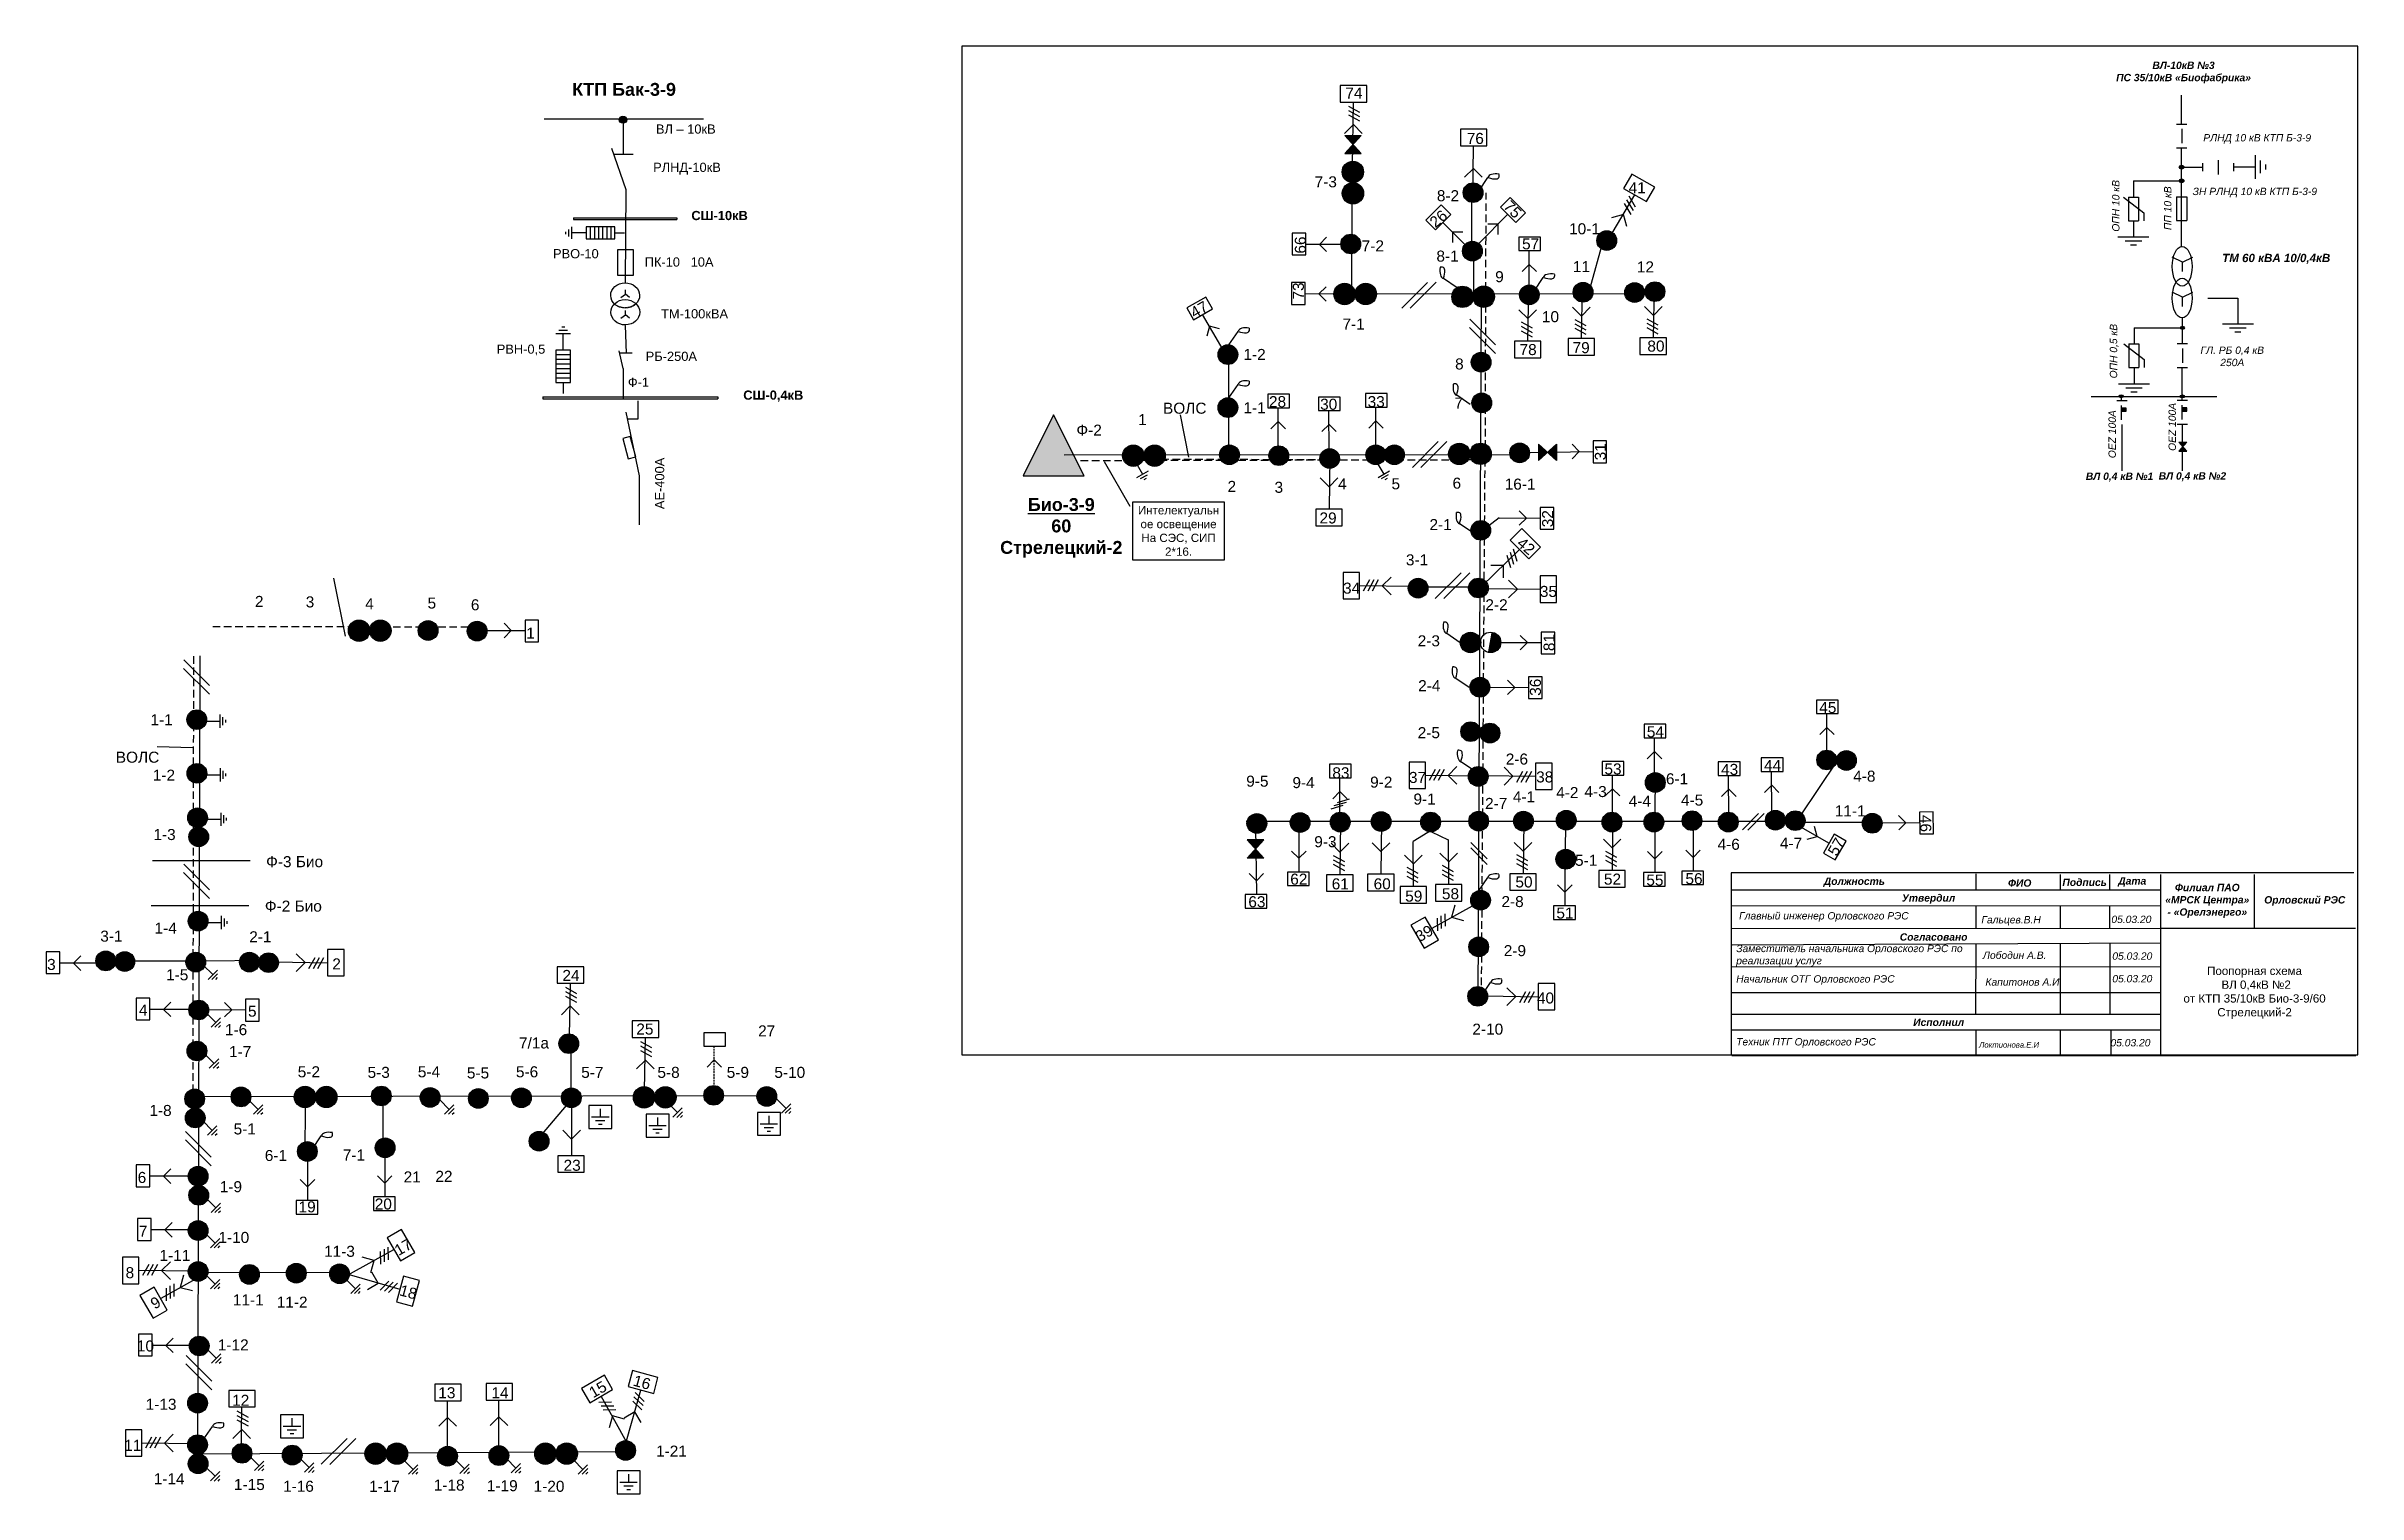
# Model space of a CAD drawing. Extents: x 5 to 651, y 4 to 408.
import ezdxf

# ---------------------------------------------------------------- set-up
doc = ezdxf.new("R2010")
doc.units = 0
doc.header["$LTSCALE"] = 4.2
doc.header["$MEASUREMENT"] = 0
doc.linetypes.add('DASHED', pattern=[0.75, 0.5, -0.25])
doc.linetypes.add('HIDDEN2', pattern=[0.1875, 0.125, -0.0625])
doc.layers.get('0').update_dxf_attribs({"linetype": 'CONTINUOUS'})
doc.styles.get("Standard").update_dxf_attribs({"font": 'txt.shx'})

msp = doc.modelspace()

# ---------------------------------------------------------------- texts
for s, insert, char_height, width, attachment_point in [('\\C7;\\fArial|b1|i1|;\\H2.0546471100301;ВЛ-10кВ №3\\PПС 35/10кВ «Биофабрика» ', (602.38, 400.62), 2.0546, 44.3317, 5), ('\\C7;\\fArial|b1|i0|;\\H3.5956148073077;КТП Бак-3-9', (166.72, 395.89), 3.5956, 53.6222, 5), ('\\C7;\\fArial|b0|i0|;\\H3.0820059355348;74', (370.61, 394.89), 3.082, 13.1885, 5), ('\\C7;\\fArial|b0|i0|;\\H2.5683265227824;ВЛ – 10кВ', (183.96, 384.81), 2.5683, 30.0332, 5), ('\\C7;\\fArial|b0|i0|;\\H3.0820059355348;76', (404.52, 382.19), 3.082, 13.1885, 5), ('\\C7;\\fArial|b0|i1|;\\H2.0546471100301;РЛНД 10 кВ КТП Б-3-9', (622.95, 382.1), 2.0546, 39.9459, 5), ('\\C7;\\fArial|b0|i0|;\\H2.5683265227824;РЛНД-10кВ', (184.29, 373.77), 2.5683, 30.052, 5), ('\\C7;\\fArial|b0|i0|;\\H3.0820059355348;7-3', (362.75, 370.06), 3.082, 13.1885, 5), ('\\C7;\\fArial|b0|i0|;\\H3.0820059355348;41', (449.77, 368.44), 3.082, 13.1885, 5), ('\\C7;\\fArial|b0|i1|;\\H2.0546471100301;ЗН РЛНД 10 кВ КТП Б-3-9', (622.3, 367.11), 2.0546, 39.3545, 5), ('\\C7;\\fArial|b1|i0|;\\H2.5683265227824;СШ-10кВ', (193.4, 360.65), 2.5683, 26.9801, 5), ('\\C7;\\fArial|b0|i0|;\\H3.0820059355348;8-2', (396.89, 366.19), 3.082, 13.1885, 5), ('\\C7;\\fArial|b0|i0|;\\H3.0820059355348;10-1', (435.02, 356.94), 3.082, 13.1885, 5), ('\\C7;\\fArial|b0|i0|;\\H2.5683265227824;РВО-10', (153.25, 349.99), 2.5683, 90.4208, 5), ('\\C7;\\fArial|b0|i0|;\\H2.5683265227824;ПК-10   10А', (182.09, 347.67), 2.5683, 33.2488, 5), ('\\C7;\\fArial|b0|i0|;\\H3.0820059355348;7-2', (375.89, 352.19), 3.082, 13.1885, 5), ('\\C7;\\fArial|b0|i0|;\\H3.0820059355348;8-1', (396.77, 349.31), 3.082, 13.1885, 5), ('\\C7;\\fArial|b0|i0|;\\H3.0820059355348;57', (419.98, 352.74), 3.082, 13.1885, 5), ('\\C7;\\fArial|b1|i1|;\\H2.3114868164063;ТМ 60 кВА 10/0,4кВ', (628.27, 348.55), 2.3115, 38.8324, 5), ('\\C7;\\fArial|b0|i0|;\\H3.0820059355348;9', (411.27, 343.56), 3.082, 13.1885, 5), ('\\C7;\\fArial|b0|i0|;\\H3.0820059355348;11', (434.18, 346.4), 3.082, 13.1885, 5), ('\\C7;\\fArial|b0|i0|;\\H3.0820059355348;12', (452.04, 346.31), 3.082, 13.1885, 5), ('\\C7;\\fArial|b0|i0|;\\H2.5683265227824;ТМ-100кВА', (186.41, 333.2), 2.5683, 90.4208, 5), ('\\C7;\\fArial|b0|i0|;\\H3.0820059355348;7-1', (370.52, 330.33), 3.082, 13.1885, 5), ('\\C7;\\fArial|b0|i0|;\\H3.0820059355348;10', (425.52, 332.39), 3.082, 13.1885, 5), ('\\C7;\\fArial|b0|i0|;\\H2.5683265227824;РВН-0,5', (137.93, 323.1), 2.5683, 90.4208, 5), ('\\C7;\\fArial|b0|i0|;\\H3.0820059355348;1-2', (342.84, 321.85), 3.082, 13.1885, 5), ('\\C7;\\fArial|b0|i0|;\\H3.0820059355348;78', (419.27, 323.19), 3.082, 13.1885, 5), ('\\C7;\\fArial|b0|i0|;\\H3.0820059355348;79', (434.09, 323.73), 3.082, 13.1885, 5), ('\\C7;\\fArial|b0|i0|;\\H3.0820059355348;80', (454.98, 324.17), 3.082, 13.1885, 5), ('\\C7;\\fArial|b0|i1|;\\H2.0546471100301;ГЛ. РБ 0,4 кВ\\P250А', (615.99, 321.31), 2.0546, 26.7492, 5), ('\\C7;\\fArial|b0|i0|;\\H2.5683265227824;РБ-250А', (179.92, 321.31), 2.5683, 90.4208, 5), ('\\C7;\\fArial|b0|i0|;\\H3.0820059355348;8', (400.07, 319.17), 3.082, 13.1885, 5), ('\\C7;\\fArial|b0|i0|;\\H2.5683265227824;Ф-1', (170.74, 314.09), 2.5683, 19.3545, 5), ('\\C7;\\fArial|b1|i0|;\\H2.5683265227824;СШ-0,4кВ', (208.4, 310.2), 2.5683, 27.8232, 5), ('\\C7;\\fArial|b0|i0|;\\H3.0820059355348;28', (349.27, 308.64), 3.082, 13.1885, 5), ('\\C7;\\fArial|b0|i0|;\\H3.0820059355348;33', (376.84, 308.64), 3.082, 13.1885, 5), ('\\C7;\\fArial|b0|i0|;\\H3.0820059355348;1', (311.54, 303.65), 3.082, 13.1885, 5), ('\\C7;\\fArial|b0|i0|;\\H3.0820059355348;ВОЛС', (323.35, 306.81), 3.082, 16.8065, 5), ('\\C7;\\fArial|b0|i0|;\\H3.0820059355348;1-1', (342.84, 306.94), 3.082, 13.1885, 5), ('\\C7;\\fArial|b0|i0|;\\H3.0820059355348;30', (363.56, 307.92), 3.082, 13.1885, 5), ('\\C7;\\fArial|b0|i0|;\\H3.0820059355348;7', (399.89, 308.28), 3.082, 13.1885, 5), ('\\C7;\\fArial|b0|i0|;\\H3.0820059355348;Ф-2', (296.64, 300.69), 3.082, 13.1885, 5), ('\\C7;\\fArial|b0|i0|;\\H3.0820059355348;2', (336.5, 284.98), 3.082, 13.1885, 5), ('\\C7;\\fArial|b0|i0|;\\H3.0820059355348;3', (349.63, 284.71), 3.082, 13.1885, 5), ('\\C7;\\fArial|b0|i0|;\\H3.0820059355348;4', (367.39, 285.69), 3.082, 13.1885, 5), ('\\C7;\\fArial|b0|i0|;\\H3.0820059355348;5', (382.31, 285.69), 3.082, 13.1885, 5), ('\\C7;\\fArial|b0|i0|;\\H3.0820059355348;6', (399.36, 285.87), 3.082, 13.1885, 5), ('\\C7;\\fArial|b0|i0|;\\H3.0820059355348;16-1', (417.04, 285.6), 3.082, 13.1885, 5), ('\\C7;\\fArial|b1|i1|;\\H2.0546471100301;ВЛ 0,4 кВ №1 ', (584.5, 287.59), 2.0546, 29.634, 5), ('\\C7;\\fArial|b1|i1|;\\H2.0546471100301;ВЛ 0,4 кВ №2', (604.85, 287.68), 2.0546, 29.634, 5), ('\\C7;\\fArial|b1|i0|;\\H3.5956148073077;\\LБио\\l\\L-\\l\\L3\\l\\L-\\l\\L9\\l\\P60\\PСтрелецкий-2', (288.86, 273.39), 3.5956, 83.0911, 5), ('\\C7;\\fArial|b0|i0|;\\H2.3114868164063;Интелектуальн\\Pое освещение\\PНа СЭС, СИП \\P2*16.', (321.62, 272.52), 2.3115, 25.7105, 5), ('\\C7;\\fArial|b0|i0|;\\H3.0820059355348;29', (363.38, 276.14), 3.082, 13.1885, 5), ('\\C7;\\fArial|b0|i0|;\\H3.0820059355348;2-1', (394.83, 274.31), 3.082, 13.1885, 5), ('\\C7;\\fArial|b0|i0|;\\H3.0820059355348;3-1', (388.25, 264.44), 3.082, 13.1885, 5), ('\\C7;\\fArial|b0|i0|;\\H3.0820059355348;2', (64.79, 252.85), 3.082, 13.1885, 5), ('\\C7;\\fArial|b0|i0|;\\H3.0820059355348;3', (78.98, 252.69), 3.082, 13.1885, 5), ('\\C7;\\fArial|b0|i0|;\\H3.0820059355348;4', (95.59, 252.21), 3.082, 13.1885, 5), ('\\C7;\\fArial|b0|i0|;\\H3.0820059355348;5', (113.01, 252.37), 3.082, 13.1885, 5), ('\\C7;\\fArial|b0|i0|;\\H3.0820059355348;6', (125.11, 251.88), 3.082, 13.1885, 5), ('\\C7;\\fArial|b0|i0|;\\H3.0820059355348;34', (369.96, 256.54), 3.082, 13.1885, 5), ('\\C7;\\fArial|b0|i0|;\\H3.0820059355348;2-2', (410.44, 251.91), 3.082, 13.1885, 5), ('\\C7;\\fArial|b0|i0|;\\H3.0820059355348;35', (424.96, 255.62), 3.082, 13.1885, 5), ('\\C7;\\fArial|b0|i0|;\\H3.0820059355348;1', (140.59, 243.98), 3.082, 13.1885, 5), ('\\C7;\\fArial|b0|i0|;\\H3.0820059355348;2-3', (391.54, 241.81), 3.082, 13.1885, 5), ('\\C7;\\fArial|b0|i0|;\\H3.0820059355348;2-4', (391.67, 229.31), 3.082, 13.1885, 5), ('\\C7;\\fArial|b0|i0|;\\H3.0820059355348;1-1', (37.53, 219.79), 3.082, 13.1885, 5), ('\\C7;\\fArial|b0|i0|;\\H3.0820059355348;45', (503, 223.18), 3.082, 13.1885, 5), ('\\C7;\\fArial|b0|i0|;\\H3.0820059355348;2-5', (391.54, 216.15), 3.082, 13.1885, 5), ('\\C7;\\fArial|b0|i0|;\\H3.0820059355348;54', (454.83, 216.41), 3.082, 13.1885, 5), ('\\C7;\\fArial|b0|i0|;\\H3.0820059355348;ВОЛС', (30.79, 209.3), 3.082, 16.8065, 5), ('\\C7;\\fArial|b0|i0|;\\H3.0820059355348;2-6', (416.14, 208.78), 3.082, 13.1885, 5), ('\\C7;\\fArial|b0|i0|;\\H3.0820059355348;53', (442.99, 206.02), 3.082, 13.1885, 5), ('\\C7;\\fArial|b0|i0|;\\H3.0820059355348;43', (475.58, 205.89), 3.082, 13.1885, 5), ('\\C7;\\fArial|b0|i0|;\\H3.0820059355348;44', (487.58, 207.02), 3.082, 13.1885, 5), ('\\C7;\\fArial|b0|i0|;\\H3.0820059355348;1-2', (38.17, 204.3), 3.082, 13.1885, 5), ('\\C7;\\fArial|b0|i0|;\\H3.0820059355348;9-5', (343.64, 202.6), 3.082, 13.1885, 5), ('\\C7;\\fArial|b0|i0|;\\H3.0820059355348;9-4', (356.54, 202.2), 3.082, 13.1885, 5), ('\\C7;\\fArial|b0|i0|;\\H3.0820059355348;83', (366.98, 204.94), 3.082, 13.1885, 5), ('\\C7;\\fArial|b0|i0|;\\H3.0820059355348;9-2', (378.25, 202.33), 3.082, 13.1885, 5), ('\\C7;\\fArial|b0|i0|;\\H3.0820059355348;37', (388.38, 203.65), 3.082, 13.1885, 5), ('\\C7;\\fArial|b0|i0|;\\H3.0820059355348;38', (423.91, 203.78), 3.082, 13.1885, 5), ('\\C7;\\fArial|b0|i0|;\\H3.0820059355348;4-2', (430.22, 199.44), 3.082, 13.1885, 5), ('\\C7;\\fArial|b0|i0|;\\H3.0820059355348;4-3', (438.12, 199.7), 3.082, 13.1885, 5), ('\\C7;\\fArial|b0|i0|;\\H3.0820059355348;6-1', (460.88, 203.26), 3.082, 13.1885, 5), ('\\C7;\\fArial|b0|i0|;\\H3.0820059355348;4-8', (513.2, 204), 3.082, 13.1885, 5), ('\\C7;\\fArial|b0|i0|;\\H3.0820059355348;9-1', (390.35, 197.6), 3.082, 13.1885, 5), ('\\C7;\\fArial|b0|i0|;\\H3.0820059355348;2-7', (410.35, 196.41), 3.082, 13.1885, 5), ('\\C7;\\fArial|b0|i0|;\\H3.0820059355348;4-1', (418.12, 198.26), 3.082, 13.1885, 5), ('\\C7;\\fArial|b0|i0|;\\H3.0820059355348;4-4', (450.49, 197.07), 3.082, 13.1885, 5), ('\\C7;\\fArial|b0|i0|;\\H3.0820059355348;4-5', (465.09, 197.33), 3.082, 13.1885, 5), ('\\C7;\\fArial|b0|i0|;\\H3.0820059355348;11-1', (509.24, 194.31), 3.082, 13.1885, 5), ('\\C7;\\fArial|b0|i0|;\\H3.0820059355348;1-3', (38.33, 187.69), 3.082, 13.1885, 5), ('\\C7;\\fArial|b0|i0|;\\H3.0820059355348;9-3', (362.64, 185.69), 3.082, 13.1885, 5), ('\\C7;\\fArial|b0|i0|;\\H3.0820059355348;Ф-3 Био', (74.68, 180.11), 3.082, 20.0774, 5), ('\\C7;\\fArial|b0|i0|;\\H3.0820059355348;5-1', (435.49, 180.49), 3.082, 13.1885, 5), ('\\C7;\\fArial|b0|i0|;\\H3.0820059355348;4-6', (475.31, 184.97), 3.082, 13.1885, 5), ('\\C7;\\fArial|b0|i0|;\\H3.0820059355348;4-7', (492.72, 185.28), 3.082, 13.1885, 5), ('\\C7;\\fArial|b0|i0|;\\H3.0820059355348;62', (355.22, 175.23), 3.082, 13.1885, 5), ('\\C7;\\fArial|b0|i0|;\\H3.0820059355348;61', (366.8, 173.91), 3.082, 13.1885, 5), ('\\C7;\\fArial|b0|i0|;\\H3.0820059355348;60', (378.51, 173.91), 3.082, 13.1885, 5), ('\\C7;\\fArial|b0|i0|;\\H3.0820059355348;50', (418.12, 174.44), 3.082, 13.1885, 5), ('\\C7;\\fArial|b0|i0|;\\H3.0820059355348;52', (442.85, 175.23), 3.082, 13.1885, 5), ('\\C7;\\fArial|b0|i0|;\\H3.0820059355348;55', (454.7, 174.97), 3.082, 13.1885, 5), ('\\C7;\\fArial|b0|i0|;\\H3.0820059355348;56', (465.62, 175.36), 3.082, 13.1885, 5), ('\\C7;\\fArial|b1|i1|;\\H2.0546471100301;Должность', (510.41, 174.38), 2.0546, 65.9877, 5), ('\\C7;\\fArial|b1|i1|;\\H2.0546471100301;ФИО', (556.6, 174.15), 2.0546, 21.6817, 5), ('\\C7;\\fArial|b1|i1|;\\H2.0546471100301;Подпись', (574.74, 174.36), 2.0546, 18.3823, 5), ('\\C7;\\fArial|b1|i1|;\\H2.0546471100301;Дата', (588.05, 174.46), 2.0546, 15.7767, 5), ('\\C7;\\fArial|b0|i0|;\\H3.0820059355348;Ф-2 Био', (74.33, 167.69), 3.082, 20.9839, 5), ('\\C7;\\fArial|b0|i0|;\\H3.0820059355348;63', (343.51, 168.91), 3.082, 13.1885, 5), ('\\C7;\\fArial|b0|i0|;\\H3.0820059355348;59', (387.33, 170.49), 3.082, 13.1885, 5), ('\\C7;\\fArial|b0|i0|;\\H3.0820059355348;58', (397.59, 171.15), 3.082, 13.1885, 5), ('\\C7;\\fArial|b0|i0|;\\H3.0820059355348;2-8', (414.93, 168.96), 3.082, 13.1885, 5), ('\\C7;\\fArial|b1|i1|;\\H2.0546471100301;Утвердил', (531.14, 169.7), 2.0546, 21.6817, 5), ('\\C7;\\fArial|b1|i1|;\\H2.0546471100301;Филиал ПАО \\P«МРСК Центра» \\P- «Орелэнерго»', (609.01, 169.18), 2.0546, 26.2065, 5), ('\\C7;\\fArial|b1|i1|;\\H2.0546471100301;Орловский РЭС', (636.25, 169.16), 2.0546, 28.2804, 5), ('\\C7;\\fArial|b0|i0|;\\H3.0820059355348;1-4', (38.66, 161.56), 3.082, 13.1885, 5), ('\\C7;\\fArial|b0|i0|;\\H3.0820059355348;51', (429.57, 165.76), 3.082, 13.1885, 5), ('\\C7;\\fArial|b0|i1|;\\H2.0546471100301; Главный инженер Орловского РЭС', (477.41, 164.7), 2.0546, 68.3444, 4), ('\\C7;\\fArial|b0|i1|;\\H2.0546471100301;Гальцев.В.Н', (545.9, 163.61), 2.0546, 25.8964, 4), ('\\C7;\\fArial|b0|i1|;\\H2.0546471100301;05.03.20', (582.22, 164), 2.0546, 23.567, 4), ('\\C7;\\fArial|b0|i0|;\\H3.0820059355348;3-1', (23.5, 159.3), 3.082, 13.1885, 5), ('\\C7;\\fArial|b0|i0|;\\H3.0820059355348;2-1', (65.11, 159.14), 3.082, 13.1885, 5), ('\\C7;\\fArial|b0|i0|;\\H3.0820059355348;2-9', (415.58, 155.25), 3.082, 13.1885, 5), ('\\C7;\\fArial|b0|i1|;\\H2.0546471100301;Заместитель начальника Орловского РЭС по \\Pреализации услуг', (477.41, 153.86), 2.0546, 68.3444, 4), ('\\C7;\\fArial|b1|i1|;\\H2.0546471100301;Согласовано', (532.56, 159.07), 2.0546, 21.6817, 5), ('\\C7;\\fArial|b0|i1|;\\H2.0546471100301;Лободин А.В.', (546.33, 153.98), 2.0546, 23.567, 4), ('\\C7;\\fArial|b0|i0|;\\H3.0820059355348;3', (6.72, 151.4), 3.082, 13.1885, 5), ('\\C7;\\fArial|b0|i0|;\\H3.0820059355348;1-5', (41.88, 148.5), 3.082, 13.1885, 5), ('\\C7;\\fArial|b0|i0|;\\H3.0820059355348;2', (86.4, 151.56), 3.082, 13.1885, 5), ('\\C7;\\fArial|b0|i0|;\\H3.0820059355348;24', (151.88, 148.34), 3.082, 13.1885, 5), ('\\C7;\\fArial|b0|i1|;\\H2.0546471100301;05.03.20', (582.48, 153.74), 2.0546, 23.567, 4), ('\\C7;\\fArial|b0|i0|;\\H2.3114868164063;Поопорная схема\\P ВЛ 0,4кВ №2\\Pот КТП 35/10кВ Био-3-9/60\\PСтрелецкий-2', (622.22, 143.49), 2.3115, 44.5602, 5), ('\\C7;\\fArial|b0|i0|;\\H3.0820059355348;40', (424.13, 142.02), 3.082, 13.1885, 5), ('\\C7;\\fArial|b0|i1|;\\H2.0546471100301;Начальник ОТГ Орловского РЭС', (477.41, 147.07), 2.0546, 68.2501, 4), ('\\C7;\\fArial|b0|i1|;\\H2.0546471100301;Капитонов А.И.', (547.03, 146.51), 2.0546, 26.2652, 4), ('\\C7;\\fArial|b0|i1|;\\H2.0546471100301;05.03.20', (582.48, 147.42), 2.0546, 23.567, 4), ('\\C7;\\fArial|b0|i0|;\\H3.0820059355348;4', (32.37, 138.66), 3.082, 13.1885, 5), ('\\C7;\\fArial|b0|i0|;\\H3.0820059355348;5', (62.85, 138.34), 3.082, 13.1885, 5), ('\\C7;\\fArial|b1|i1|;\\H2.0546471100301;Исполнил', (533.97, 135.24), 2.0546, 21.6817, 5), ('\\C7;\\fArial|b0|i0|;\\H3.0820059355348;1-6', (58.33, 133.17), 3.082, 13.1885, 5), ('\\C7;\\fArial|b0|i0|;\\H3.0820059355348;7/1а', (141.56, 129.46), 3.082, 13.1885, 5), ('\\C7;\\fArial|b0|i0|;\\H3.0820059355348;25', (172.53, 133.34), 3.082, 13.1885, 5), ('\\C7;\\fArial|b0|i0|;\\H3.0820059355348;27', (206.56, 132.85), 3.082, 13.1885, 5), ('\\C7;\\fArial|b0|i0|;\\H3.0820059355348;2-10', (408, 133.31), 3.082, 13.1885, 5), ('\\C7;\\fArial|b0|i1|;\\H2.0546471100301;Техник ПТГ Орловского РЭС', (477.41, 129.49), 2.0546, 68.4386, 4), ('\\C7;\\fArial|b0|i1|;\\H1.5409676972777;Локтионова.Е.И', (545.26, 128.93), 1.541, 22.5449, 4), ('\\C7;\\fArial|b0|i1|;\\H2.0546471100301;05.03.20', (581.96, 129.53), 2.0546, 23.567, 4), ('\\C7;\\fArial|b0|i0|;\\H3.0820059355348;1-7', (59.46, 127.05), 3.082, 13.1885, 5), ('\\C7;\\fArial|b0|i0|;\\H3.0820059355348;5-2', (78.66, 121.4), 3.082, 13.1885, 5), ('\\C7;\\fArial|b0|i0|;\\H3.0820059355348;5-3', (98.17, 121.24), 3.082, 13.1885, 5), ('\\C7;\\fArial|b0|i0|;\\H3.0820059355348;5-4', (112.21, 121.4), 3.082, 13.1885, 5), ('\\C7;\\fArial|b0|i0|;\\H3.0820059355348;5-6', (139.62, 121.4), 3.082, 13.1885, 5), ('\\C7;\\fArial|b0|i0|;\\H3.0820059355348;5-7', (157.85, 121.24), 3.082, 13.1885, 5), ('\\C7;\\fArial|b0|i0|;\\H3.0820059355348;5-8', (179.14, 121.24), 3.082, 13.1885, 5), ('\\C7;\\fArial|b0|i0|;\\H3.0820059355348;5-9', (198.5, 121.24), 3.082, 13.1885, 5), ('\\C7;\\fArial|b0|i0|;\\H3.0820059355348;5-10', (213.01, 121.24), 3.082, 13.1885, 5), ('\\C7;\\fArial|b0|i0|;\\H3.0820059355348;5-5', (125.91, 121.08), 3.082, 13.1885, 5), ('\\C7;\\fArial|b0|i0|;\\H3.0820059355348;1-8', (37.21, 110.59), 3.082, 13.1885, 5), ('\\C7;\\fArial|b0|i0|;\\H3.0820059355348;5-1', (60.75, 105.43), 3.082, 13.1885, 5), ('\\C7;\\fArial|b0|i0|;\\H3.0820059355348;6-1', (69.46, 98.01), 3.082, 13.1885, 5), ('\\C7;\\fArial|b0|i0|;\\H3.0820059355348;7-1', (91.24, 98.17), 3.082, 13.1885, 5), ('\\C7;\\fArial|b0|i0|;\\H3.0820059355348;23', (152.21, 95.27), 3.082, 13.1885, 5), ('\\C7;\\fArial|b0|i0|;\\H3.0820059355348;6', (32.04, 91.88), 3.082, 13.1885, 5), ('\\C7;\\fArial|b0|i0|;\\H3.0820059355348;1-9', (56.88, 89.3), 3.082, 13.1885, 5), ('\\C7;\\fArial|b0|i0|;\\H3.0820059355348;21', (107.53, 92.05), 3.082, 13.1885, 5), ('\\C7;\\fArial|b0|i0|;\\H3.0820059355348;22', (116.4, 92.21), 3.082, 13.1885, 5), ('\\C7;\\fArial|b0|i0|;\\H3.0820059355348;19', (78.17, 83.66), 3.082, 13.1885, 5), ('\\C7;\\fArial|b0|i0|;\\H3.0820059355348;20', (99.46, 84.46), 3.082, 13.1885, 5), ('\\C7;\\fArial|b0|i0|;\\H3.0820059355348;7', (32.37, 76.88), 3.082, 13.1885, 5), ('\\C7;\\fArial|b0|i0|;\\H3.0820059355348;1-11', (41.24, 70.11), 3.082, 13.1885, 5), ('\\C7;\\fArial|b0|i0|;\\H3.0820059355348;1-10', (57.69, 75.11), 3.082, 13.1885, 5), ('\\C7;\\fArial|b0|i0|;\\H3.0820059355348;11-3', (87.21, 71.24), 3.082, 13.1885, 5), ('\\C7;\\fArial|b0|i0|;\\H3.0820059355348;8', (28.66, 65.27), 3.082, 13.1885, 5), ('\\C7;\\fArial|b0|i0|;\\H3.0820059355348;11-1', (61.72, 57.69), 3.082, 13.1885, 5), ('\\C7;\\fArial|b0|i0|;\\H3.0820059355348;11-2', (73.98, 57.05), 3.082, 13.1885, 5), ('\\C7;\\fArial|b0|i0|;\\H3.0820059355348;10', (33.01, 44.79), 3.082, 13.1885, 5), ('\\C7;\\fArial|b0|i0|;\\H3.0820059355348;1-12', (57.53, 45.11), 3.082, 13.1885, 5), ('\\C7;\\fArial|b0|i0|;\\H3.0820059355348;13', (117.21, 31.72), 3.082, 13.1885, 5), ('\\C7;\\fArial|b0|i0|;\\H3.0820059355348;14', (132.04, 31.72), 3.082, 13.1885, 5), ('\\C7;\\fArial|b0|i0|;\\H3.0820059355348;1-13', (37.37, 28.5), 3.082, 13.1885, 5), ('\\C7;\\fArial|b0|i0|;\\H3.0820059355348;12', (59.62, 29.63), 3.082, 13.1885, 5), ('\\C7;\\fArial|b0|i0|;\\H3.0820059355348;11', (29.46, 17.05), 3.082, 13.1885, 5), ('\\C7;\\fArial|b0|i0|;\\H3.0820059355348;1-21', (179.95, 15.43), 3.082, 13.1885, 5), ('\\C7;\\fArial|b0|i0|;\\H3.0820059355348;1-14', (39.62, 7.69), 3.082, 13.1885, 5), ('\\C7;\\fArial|b0|i0|;\\H3.0820059355348;1-15', (62.04, 6.08), 3.082, 13.1885, 5), ('\\C7;\\fArial|b0|i0|;\\H3.0820059355348;1-16', (75.75, 5.59), 3.082, 13.1885, 5), ('\\C7;\\fArial|b0|i0|;\\H3.0820059355348;1-17', (99.79, 5.59), 3.082, 13.1885, 5), ('\\C7;\\fArial|b0|i0|;\\H3.0820059355348;1-18', (117.85, 5.92), 3.082, 13.1885, 5), ('\\C7;\\fArial|b0|i0|;\\H3.0820059355348;1-19', (132.69, 5.75), 3.082, 13.1885, 5), ('\\C7;\\fArial|b0|i0|;\\H3.0820059355348;1-20', (145.75, 5.59), 3.082, 13.1885, 5)]:
    msp.add_mtext(s, dxfattribs=dict(insert=insert, char_height=char_height, width=width, attachment_point=attachment_point))
at = {"attachment_point": 5}
for s, insert, char_height, width, rotation in [('\\C7;\\fArial|b0|i1|;\\H2.0546471100301;ОПН 10 кВ ', (583.47, 363.37), 2.0546, 17.3969, 90), ('\\C7;\\fArial|b0|i1|;\\H2.0546471100301;ПП 10 кВ ', (597.97, 362.71), 2.0546, 15.4641, 90), ('\\C7;\\fArial|b0|i0|;\\H3.0820059355348;26', (394.24, 359.77), 3.082, 13.1885, 40.00003), ('\\C7;\\fArial|b0|i0|;\\H3.0820059355348;75', (414.95, 362.38), 3.082, 13.1885, 315), ('\\C7;\\fArial|b0|i0|;\\H3.0820059355348;66', (355.66, 352.42), 3.082, 13.1885, 90), ('\\C7;\\fArial|b0|i0|;\\H3.0820059355348;47', (327.37, 334.41), 3.082, 13.1885, 30.00001), ('\\C7;\\fArial|b0|i0|;\\H3.0820059355348;73', (355.11, 339.59), 3.082, 13.1885, 90), ('\\C7;\\fArial|b0|i1|;\\H2.0546471100301;ОПН 0,5 кВ ', (583, 322.78), 2.0546, 19.6187, 90), ('\\C7;\\fArial|b0|i1|;\\H2.0546471100301;OEZ 100A', (582.45, 299.57), 2.0546, 20.6188, 90), ('\\C7;\\fArial|b0|i1|;\\H2.0546471100301;OEZ 100A', (599.23, 301.61), 2.0546, 20.6188, 90), ('\\C7;\\fArial|b0|i0|;\\H2.5683265227824;АЕ-400A', (176.67, 285.82), 2.5683, 28.8631, 90), ('\\C7;\\fArial|b0|i0|;\\H3.0820059355348;31', (439.48, 294.67), 3.082, 13.1885, 90), ('\\C7;\\fArial|b0|i0|;\\H3.0820059355348;32', (424.75, 275.96), 3.082, 13.1885, 90), ('\\C7;\\fArial|b0|i0|;\\H3.0820059355348;42', (418.71, 268.31), 3.082, 13.1885, 319.99997), ('\\C7;\\fArial|b0|i0|;\\H3.0820059355348;81', (425.15, 241.36), 3.082, 13.1885, 90), ('\\C7;\\fArial|b0|i0|;\\H3.0820059355348;36', (421.33, 228.86), 3.082, 13.1885, 90), ('\\C7;\\fArial|b0|i0|;\\H3.0820059355348;46', (530.33, 190.81), 3.082, 13.1885, 270.50003), ('\\C7;\\fArial|b0|i0|;\\H3.0820059355348;57', (505.34, 184.29), 3.082, 13.1885, 59.99999), ('\\C7;\\fArial|b0|i0|;\\H3.0820059355348;39', (390.26, 160.08), 3.082, 13.1885, 30.00001), ('\\C7;\\fArial|b0|i0|;\\H3.0820059355348;17', (105.01, 72.44), 3.082, 13.1885, 30.00001), ('\\C7;\\fArial|b0|i0|;\\H3.0820059355348;9', (35.83, 56.87), 3.082, 13.1885, 30.00001), ('\\C7;\\fArial|b0|i0|;\\H3.0820059355348;18', (106.46, 59.86), 3.082, 13.1885, 345.00001), ('\\C7;\\fArial|b0|i0|;\\H3.0820059355348;15', (159.38, 32.67), 3.082, 13.1885, 30.00001), ('\\C7;\\fArial|b0|i0|;\\H3.0820059355348;16', (171.72, 34.63), 3.082, 13.1885, 345.00001)]:
    msp.add_mtext(s, dxfattribs=dict(at, insert=insert, char_height=char_height, width=width, rotation=rotation))

# ---------------------------------------------------------------- hatches: boundary and pattern name
h = msp.add_hatch(color=7)
edge = h.paths.add_edge_path()
edge.add_ellipse((166.4, 387.44), major_axis=(1.08, 0), ratio=0.902696, start_angle=0, end_angle=360)
for color, points in [(7, [(368.03, 377.99), (372.66, 377.99), (368.03, 383.05), (372.66, 383.05)]), (7, [(286.73, 305), (278.2, 287.95), (295.25, 287.95)]), (251, [(586.39, 305.98), (586.39, 306.88), (585.23, 306.88), (585.23, 305.98)]), (251, [(603.31, 306.04), (603.31, 306.94), (602.14, 306.94), (602.14, 306.04)]), (252, [(601.06, 294.81), (603.34, 294.81), (601.06, 297.3), (603.34, 297.3)]), (7, [(422.14, 296.82), (422.14, 292.19), (427.2, 296.82), (427.2, 292.19)]), (7, [(345.42, 186.2), (340.79, 186.2), (345.42, 181.14), (340.79, 181.14)])]:
    msp.add_hatch(color=color).paths.add_polyline_path(points)
h = msp.add_hatch(color=7)
edge = h.paths.add_edge_path()
edge.add_arc((370.31, 372.82), 2.99, 0, 360)
h = msp.add_hatch(color=192)
edge = h.paths.add_edge_path()
edge.add_ellipse((601.84, 374.16), major_axis=(0.641, 0), ratio=0.770833, start_angle=0, end_angle=360)
h = msp.add_hatch(color=7)
edge = h.paths.add_edge_path()
edge.add_arc((370.32, 366.88), 2.99, 0, 360)
h = msp.add_hatch(color=10)
edge = h.paths.add_edge_path()
edge.add_arc((403.89, 367.06), 2.75, 0, 360)
h = msp.add_hatch(color=192)
edge = h.paths.add_edge_path()
edge.add_ellipse((601.84, 370.35), major_axis=(0.641, 0), ratio=0.770833, start_angle=0, end_angle=360)
h = msp.add_hatch(color=7)
edge = h.paths.add_edge_path()
edge.add_arc((369.71, 352.71), 2.75, 0, 360)
h = msp.add_hatch(color=7)
edge = h.paths.add_edge_path()
edge.add_arc((441.23, 353.67), 2.75, 0, 360)
h = msp.add_hatch(color=7)
edge = h.paths.add_edge_path()
edge.add_arc((403.71, 350.72), 2.75, 0, 360)
h = msp.add_hatch(color=7)
edge = h.paths.add_edge_path()
edge.add_arc((367.99, 338.75), 2.99, 0, 360)
h = msp.add_hatch(color=7)
edge = h.paths.add_edge_path()
edge.add_arc((373.93, 338.76), 2.99, 0, 360)
h = msp.add_hatch(color=10)
edge = h.paths.add_edge_path()
edge.add_arc((400.94, 337.95), 2.99, 0, 360)
h = msp.add_hatch(color=10)
edge = h.paths.add_edge_path()
edge.add_arc((406.88, 337.96), 2.99, 0, 360)
h = msp.add_hatch(color=7)
edge = h.paths.add_edge_path()
edge.add_arc((419.62, 338.51), 2.75, 0, 360)
h = msp.add_hatch(color=7)
edge = h.paths.add_edge_path()
edge.add_arc((434.62, 339.22), 2.75, 0, 360)
h = msp.add_hatch(color=7)
edge = h.paths.add_edge_path()
edge.add_arc((449, 339.14), 2.75, 0, 360)
h = msp.add_hatch(color=7)
edge = h.paths.add_edge_path()
edge.add_arc((454.71, 339.4), 2.75, 0, 360)
h = msp.add_hatch(color=251)
edge = h.paths.add_edge_path()
edge.add_ellipse((602.07, 329.28), major_axis=(0.563, 0), ratio=0.770833, start_angle=0, end_angle=360)
h = msp.add_hatch(color=7)
edge = h.paths.add_edge_path()
edge.add_arc((335.41, 321.8), 2.75, 0, 360)
h = msp.add_hatch(color=7)
edge = h.paths.add_edge_path()
edge.add_arc((406.14, 319.67), 2.75, 0, 360)
h = msp.add_hatch(color=10)
edge = h.paths.add_edge_path()
edge.add_arc((406.32, 308.33), 2.75, 0, 360)
h = msp.add_hatch(color=251)
edge = h.paths.add_edge_path()
edge.add_ellipse((584.94, 310.16), major_axis=(0.563, 0), ratio=0.770833, start_angle=0, end_angle=360)
h = msp.add_hatch(color=251)
edge = h.paths.add_edge_path()
edge.add_ellipse((602.04, 310.12), major_axis=(0.563, 0), ratio=0.770833, start_angle=0, end_angle=360)
h = msp.add_hatch(color=7)
edge = h.paths.add_edge_path()
edge.add_arc((335.41, 306.99), 2.75, 0, 360)
h = msp.add_hatch(color=7)
edge = h.paths.add_edge_path()
edge.add_arc((400.04, 294.07), 2.99, 0, 360)
h = msp.add_hatch(color=7)
edge = h.paths.add_edge_path()
edge.add_arc((405.99, 294.08), 2.99, 0, 360)
h = msp.add_hatch(color=7)
edge = h.paths.add_edge_path()
edge.add_arc((416.91, 294.36), 2.75, 0, 360)
h = msp.add_hatch(color=7)
edge = h.paths.add_edge_path()
edge.add_arc((308.99, 293.55), 2.99, 0, 360)
h = msp.add_hatch(color=7)
edge = h.paths.add_edge_path()
edge.add_arc((314.93, 293.56), 2.99, 0, 360)
h = msp.add_hatch(color=7)
edge = h.paths.add_edge_path()
edge.add_arc((335.85, 293.83), 2.75, 0, 360)
h = msp.add_hatch(color=7)
edge = h.paths.add_edge_path()
edge.add_arc((349.62, 293.57), 2.75, 0, 360)
h = msp.add_hatch(color=7)
edge = h.paths.add_edge_path()
edge.add_arc((363.83, 292.78), 2.75, 0, 360)
h = msp.add_hatch(color=7)
edge = h.paths.add_edge_path()
edge.add_arc((376.72, 293.83), 2.75, 0, 360)
h = msp.add_hatch(color=7)
edge = h.paths.add_edge_path()
edge.add_arc((381.91, 293.83), 2.75, 0, 360)
h = msp.add_hatch(color=10)
edge = h.paths.add_edge_path()
edge.add_arc((406.05, 272.71), 2.75, 0, 360)
h = msp.add_hatch(color=7)
edge = h.paths.add_edge_path()
edge.add_arc((388.55, 256.55), 2.75, 0, 360)
h = msp.add_hatch(color=7)
edge = h.paths.add_edge_path()
edge.add_arc((405.4, 256.59), 2.75, 0, 360)
h = msp.add_hatch(color=7)
edge = h.paths.add_edge_path()
edge.add_arc((92.68, 244.64), 2.99, 0, 360)
h = msp.add_hatch(color=7)
edge = h.paths.add_edge_path()
edge.add_arc((98.63, 244.65), 2.99, 0, 360)
h = msp.add_hatch(color=7)
edge = h.paths.add_edge_path()
edge.add_arc((111.96, 244.72), 2.75, 0, 360)
h = msp.add_hatch(color=7)
edge = h.paths.add_edge_path()
edge.add_arc((125.67, 244.56), 2.75, 0, 360)
h = msp.add_hatch(color=10)
edge = h.paths.add_edge_path()
edge.add_arc((403.18, 241.37), 2.86, 0, 360)
h = msp.add_hatch(color=10)
edge = h.paths.add_edge_path()
edge.add_spline(control_points=[(403.29, 244.07), (401.84, 244), (400.54, 243.3), (400.43, 241.88), (400.39, 241.38), (400.5, 240.78), (400.68, 240.3), (401.09, 239.16), (401.86, 238.7), (403.25, 238.74)], knot_values=[0, 0, 0, 0, 0.104522, 0.104522, 0.104522, 0.141768, 0.141768, 0.141768, 0.230502, 0.230502, 0.230502, 0.230502], degree=3, periodic=0)
edge.add_line((403.25, 238.74), (403.29, 244.07))
h = msp.add_hatch(color=7)
edge = h.paths.add_edge_path()
edge.add_spline(control_points=[(408.21, 238.75), (409.65, 238.57), (411.05, 239.03), (411.41, 240.41), (411.53, 240.9), (411.52, 241.51), (411.44, 242.01), (411.22, 243.21), (410.55, 243.79), (409.17, 244)], knot_values=[0, 0, 0, 0, 0.104522, 0.104522, 0.104522, 0.141768, 0.141768, 0.141768, 0.230502, 0.230502, 0.230502, 0.230502], degree=3, periodic=0)
edge.add_line((409.17, 244), (408.21, 238.75))
h = msp.add_hatch(color=10)
edge = h.paths.add_edge_path()
edge.add_arc((405.8, 228.86), 2.75, 0, 360)
h = msp.add_hatch(color=7)
edge = h.paths.add_edge_path()
edge.add_arc((47.34, 219.81), 2.75, 0, 360)
h = msp.add_hatch(color=7)
edge = h.paths.add_edge_path()
edge.add_arc((403.22, 216.46), 2.75, 0, 360)
h = msp.add_hatch(color=7)
edge = h.paths.add_edge_path()
edge.add_arc((408.62, 216.07), 2.75, 0, 360)
h = msp.add_hatch(color=7)
edge = h.paths.add_edge_path()
edge.add_arc((47.39, 204.81), 2.75, 0, 360)
h = msp.add_hatch(color=10)
edge = h.paths.add_edge_path()
edge.add_arc((405.33, 203.96), 2.75, 0, 360)
h = msp.add_hatch(color=7)
edge = h.paths.add_edge_path()
edge.add_arc((502.68, 208.54), 2.75, 0, 360)
h = msp.add_hatch(color=7)
edge = h.paths.add_edge_path()
edge.add_arc((508.21, 208.4), 2.75, 0, 360)
h = msp.add_hatch(color=7)
edge = h.paths.add_edge_path()
edge.add_arc((454.8, 202.25), 2.75, 0, 360)
h = msp.add_hatch(color=7)
edge = h.paths.add_edge_path()
edge.add_arc((47.56, 192.39), 2.75, 0, 360)
h = msp.add_hatch(color=7)
edge = h.paths.add_edge_path()
edge.add_arc((355.59, 191.07), 2.75, 0, 360)
h = msp.add_hatch(color=7)
edge = h.paths.add_edge_path()
edge.add_arc((366.78, 191.2), 2.75, 0, 360)
h = msp.add_hatch(color=7)
edge = h.paths.add_edge_path()
edge.add_arc((378.22, 191.33), 2.75, 0, 360)
h = msp.add_hatch(color=7)
edge = h.paths.add_edge_path()
edge.add_arc((392.04, 191.2), 2.75, 0, 360)
h = msp.add_hatch(color=7)
edge = h.paths.add_edge_path()
edge.add_arc((405.46, 191.46), 2.75, 0, 360)
h = msp.add_hatch(color=7)
edge = h.paths.add_edge_path()
edge.add_arc((417.96, 191.46), 2.75, 0, 360)
h = msp.add_hatch(color=7)
edge = h.paths.add_edge_path()
edge.add_arc((429.93, 191.72), 2.75, 0, 360)
h = msp.add_hatch(color=7)
edge = h.paths.add_edge_path()
edge.add_arc((442.7, 191.2), 2.75, 0, 360)
h = msp.add_hatch(color=7)
edge = h.paths.add_edge_path()
edge.add_arc((454.41, 191.2), 2.75, 0, 360)
h = msp.add_hatch(color=7)
edge = h.paths.add_edge_path()
edge.add_arc((465.06, 191.59), 2.75, 0, 360)
h = msp.add_hatch(color=7)
edge = h.paths.add_edge_path()
edge.add_arc((475.2, 191.2), 2.75, 0, 360)
h = msp.add_hatch(color=7)
edge = h.paths.add_edge_path()
edge.add_arc((488.35, 191.72), 2.75, 0, 360)
h = msp.add_hatch(color=7)
edge = h.paths.add_edge_path()
edge.add_arc((493.88, 191.59), 2.75, 0, 360)
h = msp.add_hatch(color=7)
edge = h.paths.add_edge_path()
edge.add_arc((47.88, 187.07), 2.75, 0, 360)
h = msp.add_hatch(color=7)
edge = h.paths.add_edge_path()
edge.add_arc((343.49, 190.8), 2.75, 0, 360)
h = msp.add_hatch(color=7)
edge = h.paths.add_edge_path()
edge.add_arc((515.4, 190.86), 2.75, 0, 360)
h = msp.add_hatch(color=7)
edge = h.paths.add_edge_path()
edge.add_arc((429.8, 180.8), 2.75, 0, 360)
h = msp.add_hatch(color=10)
edge = h.paths.add_edge_path()
edge.add_arc((405.99, 169.36), 2.75, 0, 360)
h = msp.add_hatch(color=7)
edge = h.paths.add_edge_path()
edge.add_arc((47.72, 163.52), 2.75, 0, 360)
h = msp.add_hatch(color=7)
edge = h.paths.add_edge_path()
edge.add_arc((21.91, 152.39), 2.75, 0, 360)
h = msp.add_hatch(color=7)
edge = h.paths.add_edge_path()
edge.add_arc((27.23, 152.23), 2.75, 0, 360)
h = msp.add_hatch(color=7)
edge = h.paths.add_edge_path()
edge.add_arc((405.46, 156.33), 2.75, 0, 360)
h = msp.add_hatch(color=7)
edge = h.paths.add_edge_path()
edge.add_arc((47.07, 152.07), 2.75, 0, 360)
h = msp.add_hatch(color=7)
edge = h.paths.add_edge_path()
edge.add_arc((62.07, 152.07), 2.75, 0, 360)
h = msp.add_hatch(color=7)
edge = h.paths.add_edge_path()
edge.add_arc((67.39, 151.91), 2.75, 0, 360)
h = msp.add_hatch(color=10)
edge = h.paths.add_edge_path()
edge.add_arc((405.2, 142.51), 2.75, 0, 360)
h = msp.add_hatch(color=7)
edge = h.paths.add_edge_path()
edge.add_arc((47.88, 138.69), 2.75, 0, 360)
h = msp.add_hatch(color=7)
edge = h.paths.add_edge_path()
edge.add_arc((47.39, 127.23), 2.75, 0, 360)
h = msp.add_hatch(color=7)
edge = h.paths.add_edge_path()
edge.add_arc((151.27, 129.28), 2.75, 0, 360)
h = msp.add_hatch(color=7)
edge = h.paths.add_edge_path()
edge.add_arc((46.75, 113.85), 2.75, 0, 360)
h = msp.add_hatch(color=7)
edge = h.paths.add_edge_path()
edge.add_arc((59.7, 114.39), 2.75, 0, 360)
h = msp.add_hatch(color=7)
edge = h.paths.add_edge_path()
edge.add_arc((77.58, 114.38), 2.99, 0, 360)
h = msp.add_hatch(color=7)
edge = h.paths.add_edge_path()
edge.add_arc((83.52, 114.39), 2.99, 0, 360)
h = msp.add_hatch(color=7)
edge = h.paths.add_edge_path()
edge.add_arc((98.91, 114.66), 2.75, 0, 360)
h = msp.add_hatch(color=7)
edge = h.paths.add_edge_path()
edge.add_arc((112.52, 114.25), 2.75, 0, 360)
h = msp.add_hatch(color=7)
edge = h.paths.add_edge_path()
edge.add_arc((126, 113.98), 2.75, 0, 360)
h = msp.add_hatch(color=7)
edge = h.paths.add_edge_path()
edge.add_arc((138.05, 114.16), 2.75, 0, 360)
h = msp.add_hatch(color=7)
edge = h.paths.add_edge_path()
edge.add_arc((151.98, 114.16), 2.75, 0, 360)
h = msp.add_hatch(color=7)
edge = h.paths.add_edge_path()
edge.add_arc((172.31, 114.25), 2.99, 0, 360)
h = msp.add_hatch(color=7)
edge = h.paths.add_edge_path()
edge.add_arc((178.26, 114.26), 2.99, 0, 360)
h = msp.add_hatch(color=7)
edge = h.paths.add_edge_path()
edge.add_arc((191.75, 114.84), 2.75, 0, 360)
h = msp.add_hatch(color=7)
edge = h.paths.add_edge_path()
edge.add_arc((206.59, 114.52), 2.75, 0, 360)
h = msp.add_hatch(color=7)
edge = h.paths.add_edge_path()
edge.add_arc((46.91, 108.52), 2.75, 0, 360)
h = msp.add_hatch(color=7)
edge = h.paths.add_edge_path()
edge.add_arc((142.97, 102.02), 2.75, 0, 360)
h = msp.add_hatch(color=7)
edge = h.paths.add_edge_path()
edge.add_arc((78.23, 99.16), 2.75, 0, 360)
h = msp.add_hatch(color=7)
edge = h.paths.add_edge_path()
edge.add_arc((99.97, 100.19), 2.75, 0, 360)
h = msp.add_hatch(color=7)
edge = h.paths.add_edge_path()
edge.add_arc((47.72, 92.23), 2.75, 0, 360)
h = msp.add_hatch(color=7)
edge = h.paths.add_edge_path()
edge.add_arc((47.88, 86.91), 2.75, 0, 360)
h = msp.add_hatch(color=7)
edge = h.paths.add_edge_path()
edge.add_arc((47.72, 77.07), 2.75, 0, 360)
h = msp.add_hatch(color=7)
edge = h.paths.add_edge_path()
edge.add_arc((47.72, 65.62), 2.75, 0, 360)
h = msp.add_hatch(color=7)
edge = h.paths.add_edge_path()
edge.add_arc((62.07, 64.81), 2.75, 0, 360)
h = msp.add_hatch(color=7)
edge = h.paths.add_edge_path()
edge.add_arc((75.14, 65.14), 2.75, 0, 360)
h = msp.add_hatch(color=7)
edge = h.paths.add_edge_path()
edge.add_arc((87.23, 64.98), 2.75, 0, 360)
h = msp.add_hatch(color=7)
edge = h.paths.add_edge_path()
edge.add_arc((48.04, 44.81), 2.75, 0, 360)
h = msp.add_hatch(color=7)
edge = h.paths.add_edge_path()
edge.add_arc((47.56, 28.85), 2.75, 0, 360)
h = msp.add_hatch(color=7)
edge = h.paths.add_edge_path()
edge.add_arc((47.56, 17.23), 2.75, 0, 360)
h = msp.add_hatch(color=7)
edge = h.paths.add_edge_path()
edge.add_arc((47.72, 11.91), 2.75, 0, 360)
h = msp.add_hatch(color=7)
edge = h.paths.add_edge_path()
edge.add_arc((59.98, 14.81), 2.75, 0, 360)
h = msp.add_hatch(color=7)
edge = h.paths.add_edge_path()
edge.add_arc((74.01, 14.33), 2.75, 0, 360)
h = msp.add_hatch(color=7)
edge = h.paths.add_edge_path()
edge.add_arc((97.31, 14.73), 2.99, 0, 360)
h = msp.add_hatch(color=7)
edge = h.paths.add_edge_path()
edge.add_arc((103.26, 14.75), 2.99, 0, 360)
h = msp.add_hatch(color=7)
edge = h.paths.add_edge_path()
edge.add_arc((117.39, 14.01), 2.75, 0, 360)
h = msp.add_hatch(color=7)
edge = h.paths.add_edge_path()
edge.add_arc((131.75, 14.17), 2.75, 0, 360)
h = msp.add_hatch(color=7)
edge = h.paths.add_edge_path()
edge.add_arc((144.73, 14.73), 2.99, 0, 360)
h = msp.add_hatch(color=7)
edge = h.paths.add_edge_path()
edge.add_arc((150.68, 14.75), 2.99, 0, 360)
h = msp.add_hatch(color=7)
edge = h.paths.add_edge_path()
edge.add_arc((167.15, 15.62), 2.75, 0, 360)

# ---------------------------------------------------------------- linework, layer by layer
at = {"color": 192, "linetype": 'CONTINUOUS'}
for p, q in [((601.8, 386.23), (601.8, 394.29)), ((600.44, 386.23), (603.33, 386.23)), ((601.89, 384.89), (601.89, 380.89)), ((600.44, 379.55), (603.33, 379.55)), ((601.84, 352), (601.84, 379.55)), ((607.81, 373.05), (607.81, 375.28)), ((612.14, 372.16), (612.14, 376.17)), ((616.47, 373.05), (616.47, 375.28)), ((622.44, 370.9), (622.44, 377.58)), ((623.88, 372.46), (623.88, 376.02)), ((625.32, 373.57), (625.32, 374.91)), ((588.39, 370.35), (588.39, 365.84)), ((588.39, 370.35), (601.84, 370.35)), ((602.04, 374.17), (607.81, 374.17)), ((616.47, 374.24), (622.44, 374.24)), ((585.61, 365.79), (591.28, 361.42)), ((586.96, 365.84), (586.96, 359.2)), ((586.96, 365.84), (589.83, 365.84)), ((589.83, 365.84), (589.83, 359.2)), ((600.44, 365.92), (600.44, 359.25)), ((600.44, 365.92), (603.33, 365.92)), ((603.33, 365.92), (603.33, 359.25)), ((586.96, 359.2), (589.83, 359.2)), ((588.39, 359.15), (588.39, 354.7)), ((591.28, 361.42), (591.28, 359.23)), ((600.44, 359.25), (603.33, 359.25)), ((584.06, 354.7), (592.72, 354.7)), ((586.08, 353.59), (590.7, 353.59)), ((587.53, 352.47), (589.26, 352.47))]:
    msp.add_line(p, q, dxfattribs=at)
at = {"color": 7, "linetype": 'CONTINUOUS'}
for p, q in [((188.92, 387.61), (144.38, 387.58)), ((369.11, 391.27), (372.21, 389.57)), ((369.11, 390.03), (372.21, 388.33)), ((369.11, 388.79), (372.21, 387.09)), ((370.18, 374.63), (370.48, 392.38)), ((166.59, 377.71), (166.59, 387.21)), ((163.17, 379.5), (167.17, 367.9)), ((163.8, 377.85), (169.25, 377.85)), ((403.81, 365.36), (404.04, 380.13)), ((405.47, 367.5), (408.03, 371.28)), ((167.17, 367.9), (167.02, 341.94)), ((370.05, 365.17), (369.94, 339.71)), ((403.5, 367.67), (403.44, 351.79)), ((441.55, 353.72), (449.13, 366.41)), ((446.15, 363.99), (447.98, 360.96)), ((446.77, 365.06), (448.6, 362.03)), ((447.39, 366.13), (449.22, 363.11)), ((150.38, 356.13), (150.38, 355.46)), ((151.2, 356.8), (151.2, 354.79)), ((152.02, 357.47), (152.02, 354.12)), ((156.13, 355.8), (152.02, 355.8)), ((152.56, 360), (181.47, 360)), ((152.56, 360), (152.56, 359.53)), ((152.56, 359.53), (181.47, 359.53)), ((157.28, 357.47), (157.28, 354.12)), ((158.43, 357.47), (158.43, 354.12)), ((159.58, 357.47), (159.58, 354.12)), ((160.73, 357.47), (160.73, 354.12)), ((161.88, 357.47), (161.88, 354.12)), ((163.03, 357.47), (163.03, 354.12)), ((164.18, 355.8), (166.86, 355.8)), ((181.47, 360), (181.47, 359.53)), ((403.53, 350.6), (395.41, 358.69)), ((405.51, 352.88), (413.61, 361.01)), ((167.1, 352.89), (167.06, 344.04)), ((368.6, 352.6), (357.13, 352.58)), ((403.98, 349.22), (403.98, 338.46)), ((419.61, 339.39), (419.59, 350.86)), ((440.25, 353.77), (436.43, 339.96)), ((602.12, 347.64), (599.24, 349.06)), ((602.12, 347.64), (605.01, 349.06)), ((399.41, 340.5), (395.64, 343.07)), ((420.94, 339.58), (423.5, 343.35)), ((602.12, 345.06), (602.12, 347.64)), ((165.81, 337.75), (167.15, 338.7)), ((368.48, 338.76), (357.01, 338.74)), ((367.85, 338.77), (456.05, 338.87)), ((383.95, 334.79), (391.16, 342)), ((386.34, 334.78), (393.59, 342.03)), ((406.15, 338.77), (405.25, 141.57)), ((419.37, 340.34), (419.14, 325.56)), ((434.37, 341.05), (434.14, 326.28)), ((454.46, 341.23), (454.23, 326.46)), ((602.1, 337.87), (599.21, 339.3)), ((602.1, 337.87), (604.99, 339.3)), ((602.1, 335.29), (602.1, 337.87)), ((150.13, 329.47), (149.31, 329.47)), ((165.81, 331.98), (167.15, 332.93)), ((167, 329.97), (167.34, 322.21)), ((334.1, 323.1), (328.35, 333.02)), ((402.94, 329.35), (410.19, 322.1)), ((402.96, 331.74), (410.17, 324.53)), ((420.52, 329.15), (417.42, 330.85)), ((420.52, 327.91), (417.42, 329.62)), ((435.52, 329.86), (432.42, 331.57)), ((435.52, 328.62), (432.42, 330.33)), ((455.61, 330.04), (452.51, 331.75)), ((455.61, 328.8), (452.51, 330.51)), ((151.77, 327.63), (147.68, 327.63)), ((150.95, 328.55), (148.49, 328.55)), ((149.72, 323.02), (149.72, 327.63)), ((166.42, 317.9), (165.37, 322.9)), ((335.55, 324.47), (335.55, 293.72)), ((335.69, 324.51), (338.25, 328.28)), ((420.52, 326.67), (417.42, 328.38)), ((435.52, 327.39), (432.42, 329.09)), ((455.61, 327.56), (452.51, 329.27)), ((151.77, 321.73), (147.68, 321.73)), ((151.77, 320.44), (147.68, 320.44)), ((151.77, 319.14), (147.68, 319.14)), ((151.77, 317.85), (147.68, 317.85)), ((151.77, 316.56), (147.68, 316.56)), ((169.02, 322.21), (165.65, 322.21)), ((166.42, 317.9), (166.42, 309.61)), ((144.01, 309.99), (192.89, 309.99)), ((144.01, 309.99), (144.01, 309.43)), ((151.77, 315.27), (147.68, 315.27)), ((149.72, 313.98), (149.72, 310.97)), ((192.89, 309.99), (192.89, 309.43)), ((335.69, 309.7), (338.25, 313.48)), ((403.1, 307.87), (399.32, 310.43)), ((144.01, 309.43), (192.89, 309.43)), ((171.03, 287.91), (167.32, 305.72)), ((167.67, 303.9), (170.67, 303.89)), ((170.67, 303.89), (170.67, 308.88)), ((322.05, 304.97), (324.44, 293.18)), ((349.44, 295.47), (349.42, 306.94)), ((363.65, 294.68), (363.63, 306.15)), ((376.76, 295.67), (376.75, 307.14)), ((386.95, 290.31), (394.16, 297.52)), ((389.34, 290.29), (396.59, 297.54)), ((289.64, 293.79), (417.85, 293.87)), ((309.68, 291.65), (311.58, 288.37)), ((363.87, 293.37), (363.65, 278.6)), ((377.05, 291.65), (378.94, 288.37)), ((418.55, 294.47), (437.41, 294.78)), ((171.06, 274.27), (171.07, 288)), ((309.98, 287.44), (313.18, 289.29)), ((311, 287.15), (312.91, 288.26)), ((312.01, 286.87), (312.65, 287.24)), ((377.34, 287.45), (380.54, 289.3)), ((378.36, 287.16), (380.28, 288.27)), ((379.38, 286.88), (380.02, 287.25)), ((403.92, 271.97), (400.15, 274.53)), ((407.94, 273.79), (411.16, 276.29)), ((411.21, 276.15), (422.68, 276.17)), ((406.25, 257.04), (416.86, 267.33)), ((413.35, 265.76), (414.33, 262.37)), ((414.22, 266.64), (415.21, 263.24)), ((415.1, 267.52), (416.09, 264.12)), ((85.52, 259.3), (88.79, 243.16)), ((373.32, 255.85), (375.02, 258.95)), ((374.56, 255.85), (376.26, 258.95)), ((375.8, 255.85), (377.5, 258.95)), ((393.32, 253.63), (400.53, 260.84)), ((395.71, 253.62), (402.96, 260.87)), ((386.99, 257), (372.21, 257.23)), ((389.1, 256.92), (402.9, 256.92)), ((407.83, 256.47), (422.6, 256.25)), ((127.57, 244.74), (139.04, 244.76)), ((400.33, 241.29), (396.56, 243.85)), ((403.25, 238.74), (403.29, 244.07)), ((409.17, 244), (408.21, 238.75)), ((411.47, 241.34), (422.94, 241.36)), ((43.68, 234.15), (50.93, 226.9)), ((43.69, 236.54), (50.9, 229.33)), ((48.24, 237.61), (47.52, 10.6)), ((402.83, 228.79), (399.06, 231.35)), ((407.92, 228.84), (419.39, 228.86)), ((53.92, 217.55), (53.92, 221.24)), ((54.67, 218.29), (54.67, 220.5)), ((55.43, 219.02), (55.43, 219.76)), ((502.75, 210.03), (502.73, 221.5)), ((50.13, 219.39), (53.92, 219.39)), ((454.57, 203.26), (454.55, 214.73)), ((36.32, 212.3), (46.27, 212.06)), ((404.28, 205.5), (400.5, 208.07)), ((505.55, 208.17), (495.29, 192.94)), ((50.18, 204.39), (53.97, 204.39)), ((53.97, 202.55), (53.97, 206.24)), ((54.72, 203.29), (54.72, 205.5)), ((55.48, 204.02), (55.48, 204.76)), ((366.71, 192.12), (366.7, 203.59)), ((405.4, 204.03), (390.62, 204.25)), ((391.73, 202.88), (393.44, 205.98)), ((392.97, 202.88), (394.68, 205.98)), ((394.21, 202.88), (395.91, 205.98)), ((406.55, 204.22), (421.33, 203.99)), ((417.74, 205.37), (416.04, 202.27)), ((418.98, 205.37), (417.28, 202.27)), ((420.22, 205.37), (418.52, 202.27)), ((442.86, 192.87), (442.84, 204.34)), ((454.81, 204.1), (454.63, 193.79)), ((475.32, 192.74), (475.3, 204.2)), ((487.32, 193.87), (487.3, 205.34)), ((54.13, 190.13), (54.13, 193.82)), ((367.55, 195.81), (364.15, 194.82)), ((368.42, 196.68), (365.03, 195.7)), ((369.3, 197.56), (365.9, 196.57)), ((50.34, 191.97), (54.13, 191.97)), ((54.89, 190.87), (54.89, 193.08)), ((55.64, 191.6), (55.64, 192.34)), ((340.55, 191.47), (495.65, 191.47)), ((343.08, 189.79), (343.39, 170.93)), ((355.21, 188.71), (355.23, 177.24)), ((366.9, 191.27), (366.67, 176.49)), ((378.34, 191.4), (378.12, 176.63)), ((387.18, 185.82), (392.48, 189.12)), ((392.25, 188.47), (396.96, 186.22)), ((418.08, 191.53), (417.86, 176.76)), ((429.68, 189.5), (429.5, 179.18)), ((442.95, 192.45), (442.72, 177.68)), ((454.68, 188.58), (454.7, 177.11)), ((465.34, 188.97), (465.36, 177.51)), ((479.12, 188.98), (483.68, 193.55)), ((480.63, 188.97), (485.22, 193.57)), ((493.43, 191), (503.37, 185.29)), ((515.12, 191.08), (496.06, 191.08)), ((517.18, 190.96), (528.65, 191.08)), ((368.05, 180.08), (364.95, 181.79)), ((387.06, 185.8), (387.2, 173.2)), ((396.93, 186.33), (397.07, 173.73)), ((403.23, 183.96), (407.83, 179.37)), ((403.24, 185.48), (407.81, 180.91)), ((419.23, 180.34), (416.13, 182.05)), ((444.1, 181.26), (441, 182.97)), ((444.1, 180.03), (441, 181.73)), ((34.97, 180.45), (62.24, 180.45)), ((43.68, 177.06), (50.93, 169.8)), ((43.69, 179.44), (50.9, 172.24)), ((368.05, 178.84), (364.95, 180.55)), ((368.05, 177.6), (364.95, 179.31)), ((388.57, 176.79), (385.48, 178.5)), ((388.57, 175.55), (385.48, 177.26)), ((388.57, 174.31), (385.48, 176.02)), ((398.44, 177.32), (395.34, 179.02)), ((398.44, 176.08), (395.34, 177.78)), ((398.44, 174.84), (395.34, 176.54)), ((405.42, 171.92), (407.98, 175.69)), ((419.23, 179.1), (416.13, 180.81)), ((419.23, 177.86), (416.13, 179.57)), ((429.55, 179.24), (429.57, 167.77)), ((444.1, 178.79), (441, 180.49)), ((544.34, 176.71), (544.34, 172.41)), ((567.91, 176.53), (567.91, 172.22)), ((581.69, 176.53), (581.69, 172.22)), ((595.93, 176.53), (595.93, 125.82)), ((622.11, 176.53), (622.11, 161.47)), ((405.29, 168.66), (392.38, 161.46)), ((476, 172.22), (595.93, 172.22)), ((476, 167.76), (595.93, 167.92)), ((567.91, 167.92), (567.91, 161.47)), ((581.7, 167.92), (581.7, 161.47)), ((34.64, 167.87), (61.92, 167.87)), ((50.5, 163.1), (54.29, 163.1)), ((54.29, 161.26), (54.29, 164.95)), ((55.05, 161.99), (55.05, 164.21)), ((55.8, 162.73), (55.8, 163.47)), ((394.03, 160.83), (393.95, 164.36)), ((395.1, 161.45), (395.03, 164.98)), ((396.17, 162.07), (396.1, 165.6)), ((476, 161.43), (595.93, 161.52)), ((544.34, 167.84), (544.34, 161.47)), ((595.93, 161.52), (650.39, 161.52)), ((476.25, 156.92), (595.93, 157.43)), ((544.34, 157.17), (544.29, 137.5)), ((567.91, 157.21), (567.91, 137.5)), ((581.81, 157.3), (581.81, 137.5)), ((20.55, 151.75), (9.08, 151.73)), ((20.13, 152.39), (47.4, 152.39)), ((47.71, 152.39), (68.12, 152.6)), ((49.16, 151.24), (51.84, 148.56)), ((50.53, 147.25), (53.14, 149.86)), ((51.59, 147.24), (53.16, 148.8)), ((69.12, 152.12), (83.9, 151.89)), ((80.31, 153.27), (78.6, 150.17)), ((81.55, 153.27), (79.84, 150.17)), ((82.79, 153.27), (81.08, 150.17)), ((476, 150.8), (595.93, 150.72)), ((52.65, 147.22), (53.17, 147.75)), ((150.35, 145.05), (153.45, 143.34)), ((150.35, 143.81), (153.45, 142.1)), ((150.35, 142.57), (153.45, 140.86)), ((151.51, 131.38), (151.73, 146.15)), ((406.21, 142.57), (408.77, 146.35)), ((407.34, 142.64), (422.12, 142.41)), ((418.53, 143.79), (416.83, 140.69)), ((419.77, 143.79), (418.07, 140.69)), ((421.01, 143.79), (419.3, 140.69)), ((476, 143.53), (595.93, 143.53)), ((45.71, 138.85), (34.25, 138.83)), ((49.51, 138.77), (60.98, 138.79)), ((49.97, 137.85), (52.64, 135.17)), ((51.34, 133.86), (53.95, 136.48)), ((476, 137.5), (595.93, 137.5)), ((52.4, 133.85), (53.96, 135.42)), ((53.46, 133.84), (53.98, 134.36)), ((151.92, 116.77), (151.96, 129.64)), ((171.32, 129.88), (174.42, 128.18)), ((172.47, 116.22), (172.7, 130.99)), ((476, 133.16), (595.93, 133.16)), ((544.39, 133.16), (544.34, 125.82)), ((567.91, 133.16), (567.91, 125.82)), ((582.05, 133.16), (582.05, 125.82)), ((49.48, 126.4), (52.16, 123.72)), ((50.85, 122.41), (53.47, 125.02)), ((51.91, 122.4), (53.48, 123.97)), ((52.97, 122.39), (53.49, 122.91)), ((171.32, 128.64), (174.42, 126.94)), ((171.32, 127.41), (174.42, 125.7)), ((476.15, 125.95), (650.55, 125.95)), ((49.06, 114.54), (208.32, 114.8)), ((61.79, 113.55), (64.47, 110.87)), ((63.16, 109.57), (65.78, 112.18)), ((64.22, 109.55), (65.79, 111.12)), ((65.28, 109.54), (65.8, 110.06)), ((77.59, 111.67), (77.54, 98.81)), ((99.32, 112.7), (99.28, 99.83)), ((115.21, 113.55), (117.89, 110.87)), ((116.58, 109.57), (119.2, 112.18)), ((117.64, 109.55), (119.21, 111.12)), ((118.7, 109.54), (119.22, 110.06)), ((150.51, 112.02), (142.21, 102.19)), ((152.04, 111.94), (152.06, 97.97)), ((160.07, 111.09), (160.07, 108.84)), ((179, 112.69), (181.68, 110.01)), ((180.37, 108.7), (182.98, 111.31)), ((181.43, 108.69), (183, 110.26)), ((209.28, 113.82), (211.96, 111.14)), ((210.65, 109.83), (213.27, 112.44)), ((211.71, 109.82), (213.28, 111.39)), ((212.77, 109.8), (213.29, 110.33)), ((44.18, 104.77), (51.39, 97.56)), ((49, 107.69), (51.68, 105.01)), ((50.37, 103.7), (52.98, 106.31)), ((51.43, 103.69), (53, 105.26)), ((52.49, 103.68), (53.01, 104.2)), ((79.54, 99.72), (82.1, 103.5)), ((157.63, 108.84), (162.52, 108.84)), ((158.77, 107.82), (161.38, 107.82)), ((159.58, 106.8), (160.56, 106.8)), ((173.6, 106.42), (178.49, 106.42)), ((174.74, 105.4), (177.34, 105.4)), ((175.55, 104.38), (176.53, 104.38)), ((176.04, 108.67), (176.04, 106.42)), ((182.49, 108.68), (183.01, 109.2)), ((204.73, 106.9), (209.61, 106.9)), ((205.87, 105.88), (208.47, 105.88)), ((206.68, 104.86), (207.66, 104.86)), ((207.17, 109.15), (207.17, 106.9)), ((44.16, 102.38), (51.41, 95.13)), ((78.27, 96.91), (78.29, 85.44)), ((99.85, 97.96), (99.87, 86.5)), ((45.71, 92.23), (34.25, 92.22)), ((49.97, 86.07), (52.64, 83.4)), ((51.34, 82.09), (53.95, 84.7)), ((52.4, 82.08), (53.96, 83.64)), ((53.46, 82.06), (53.98, 82.58)), ((46.04, 77.23), (34.57, 77.22)), ((49.8, 76.24), (52.48, 73.56)), ((51.18, 72.25), (53.79, 74.86)), ((52.24, 72.24), (53.8, 73.8)), ((53.29, 72.22), (53.82, 72.75)), ((89.48, 64.61), (102.39, 71.81)), ((98.59, 71.2), (98.67, 67.67)), ((99.67, 71.82), (99.74, 68.29)), ((100.74, 72.44), (100.82, 68.91)), ((45.98, 65.7), (31.2, 65.92)), ((32.31, 64.55), (34.02, 67.65)), ((33.55, 64.55), (35.26, 67.65)), ((34.79, 64.55), (36.5, 67.65)), ((50.18, 65.26), (37.27, 58.06)), ((48.35, 65.45), (86.52, 65.3)), ((49.8, 64.78), (52.48, 62.11)), ((89.9, 64.75), (104.11, 60.71)), ((38.92, 57.43), (38.85, 60.96)), ((39.99, 58.05), (39.92, 61.58)), ((41.07, 58.67), (40.99, 62.2)), ((51.18, 60.8), (53.79, 63.41)), ((52.24, 60.79), (53.8, 62.35)), ((53.29, 60.77), (53.82, 61.29)), ((89, 63.49), (91.68, 60.81)), ((90.37, 59.51), (92.98, 62.12)), ((91.43, 59.5), (93, 61.06)), ((92.49, 59.48), (93.01, 60)), ((101, 62.96), (98.55, 60.41)), ((102.2, 62.64), (99.75, 60.09)), ((103.4, 62.32), (100.95, 59.77)), ((46.36, 44.98), (34.89, 44.96)), ((44.32, 39.8), (51.57, 32.55)), ((44.34, 42.19), (51.55, 34.98)), ((50.13, 43.98), (52.81, 41.3)), ((51.5, 39.99), (54.11, 42.6)), ((52.56, 39.98), (54.13, 41.55)), ((53.62, 39.97), (54.14, 40.49)), ((167.38, 18.28), (171.42, 32.5)), ((58.58, 26.66), (61.68, 24.95)), ((59.73, 12.99), (59.96, 27.77)), ((117.38, 15.56), (117.36, 29.52)), ((131.74, 15.72), (131.72, 29.68)), ((159.68, 29.13), (163.22, 29.2)), ((160.3, 28.06), (163.84, 28.13)), ((167.51, 17.87), (160.32, 30.78)), ((160.92, 26.98), (164.46, 27.06)), ((169.16, 29.39), (171.72, 26.94)), ((169.49, 30.59), (172.04, 28.14)), ((169.81, 31.78), (172.36, 29.34)), ((33.12, 16.32), (34.82, 19.42)), ((34.36, 16.32), (36.06, 19.42)), ((35.6, 16.32), (37.3, 19.42)), ((49.17, 18.56), (51.73, 22.34)), ((58.58, 25.42), (61.68, 23.71)), ((58.58, 24.18), (61.68, 22.47)), ((71.5, 22.39), (76.39, 22.39)), ((72.64, 21.37), (75.25, 21.37)), ((73.46, 20.35), (74.43, 20.35)), ((73.94, 24.64), (73.94, 22.39)), ((46.79, 17.47), (32.01, 17.7)), ((47.71, 14.64), (168.32, 15.3)), ((62.06, 13.98), (64.74, 11.3)), ((76.09, 13.49), (78.77, 10.81)), ((82.14, 11.76), (89.35, 18.97)), ((84.53, 11.74), (91.78, 18.99)), ((105.13, 13.01), (107.81, 10.33)), ((119.48, 13.17), (122.16, 10.49)), ((133.84, 13.33), (136.52, 10.65)), ((152.55, 13.01), (155.23, 10.33)), ((49.8, 11.07), (52.48, 8.4)), ((51.18, 7.09), (53.79, 9.7)), ((52.24, 7.08), (53.8, 8.64)), ((53.29, 7.06), (53.82, 7.58)), ((63.44, 9.99), (66.05, 12.6)), ((64.49, 9.98), (66.06, 11.55)), ((65.55, 9.97), (66.07, 10.49)), ((77.47, 9.51), (80.08, 12.12)), ((78.53, 9.5), (80.09, 11.06)), ((79.58, 9.48), (80.11, 10)), ((106.5, 9.02), (109.11, 11.64)), ((107.56, 9.01), (109.13, 10.58)), ((108.62, 9), (109.14, 9.52)), ((120.85, 9.19), (123.47, 11.8)), ((121.91, 9.17), (123.48, 10.74)), ((122.97, 9.16), (123.49, 9.68)), ((135.21, 9.35), (137.82, 11.96)), ((136.27, 9.33), (137.84, 10.9)), ((137.33, 9.32), (137.85, 9.84)), ((153.92, 9.02), (156.53, 11.64)), ((154.98, 9.01), (156.55, 10.58)), ((156.04, 9), (156.56, 9.52)), ((165.53, 6.74), (170.42, 6.74)), ((167.98, 8.99), (167.98, 6.74)), ((166.67, 5.72), (169.28, 5.72)), ((167.49, 4.7), (168.47, 4.7))]:
    msp.add_line(p, q, dxfattribs=at)
at = {"color": 10, "linetype": 'DASHED'}
for p, q in [((407.31, 292.66), (407.55, 366.97)), ((294.25, 292.24), (407.55, 292.47)), ((406.25, 142.47), (407.25, 292.17))]:
    msp.add_line(p, q, dxfattribs=at)
at = {"color": 251, "linetype": 'CONTINUOUS'}
for p, q in [((609.19, 337.61), (617.55, 337.61)), ((617.55, 337.61), (617.55, 330.43)), ((602.1, 324.87), (602.1, 332.03)), ((613.22, 330.43), (621.88, 330.43)), ((585.71, 324.8), (591.38, 320.42)), ((587.05, 324.84), (587.05, 318.2)), ((587.05, 324.84), (589.93, 324.84)), ((588.54, 329.29), (588.54, 324.84)), ((588.54, 329.29), (602, 329.29)), ((589.93, 324.84), (589.93, 318.2)), ((600.64, 324.87), (603.52, 324.87)), ((602.08, 323.54), (602.08, 319.53)), ((615.24, 329.31), (619.86, 329.31)), ((616.68, 328.2), (618.41, 328.2)), ((587.05, 318.2), (589.93, 318.2)), ((588.54, 318.09), (588.54, 313.64)), ((591.38, 320.42), (591.38, 318.23)), ((600.64, 318.2), (603.52, 318.2)), ((602, 309.05), (602, 318.2)), ((576.59, 310.07), (611.68, 310.07)), ((584.21, 313.64), (592.87, 313.64)), ((585.02, 309.1), (585.02, 309.97)), ((586.23, 312.53), (590.85, 312.53)), ((587.68, 311.42), (589.41, 311.42)), ((583.7, 308.99), (586.59, 308.99)), ((585.08, 303.57), (585.08, 307.58)), ((600.62, 309.05), (603.5, 309.05)), ((602, 303.63), (602, 307.64)), ((585.22, 289.29), (585.22, 302.31)), ((600.62, 302.37), (603.5, 302.37)), ((602.13, 289.35), (602.13, 302.37))]:
    msp.add_line(p, q, dxfattribs=at)
at = {"color": 10, "linetype": 'CONTINUOUS'}
msp.add_line((300.85, 291.97), (308.05, 279.47), dxfattribs=at)
at = {"color": 7, "linetype": 'DASHED'}
for p, q in [((307.37, 292.68), (364.55, 292.47)), ((51.79, 245.84), (125.36, 245.75)), ((46.42, 237.55), (46.21, 108.93))]:
    msp.add_line(p, q, dxfattribs=at)
at = {"color": 7, "linetype": 'HIDDEN2'}
msp.add_line((191.91, 117.09), (191.89, 128.56), dxfattribs=at)
at = {"color": 7, "linetype": 'CONTINUOUS'}
for points in [[(651.05, 126.19), (651.05, 407.97), (261.05, 407.97), (261.05, 126.19)], [(374.18, 392.38), (374.18, 397.01), (366.78, 397.01), (366.78, 392.38)], [(368.03, 377.99), (372.66, 377.99), (368.03, 383.05), (372.66, 383.05)], [(407.74, 380.13), (407.74, 384.76), (400.34, 384.76), (400.34, 380.13)], [(452.34, 364.55), (454.65, 368.56), (448.24, 372.26), (445.93, 368.26)], [(397.65, 360.94), (394.97, 363.63), (390.68, 359.33), (393.36, 356.65)], [(415.86, 358.76), (418.54, 361.44), (414.25, 365.74), (411.56, 363.05)], [(156.13, 357.47), (156.13, 354.12), (164.18, 354.12), (164.18, 357.47)], [(357.13, 355.76), (353.34, 355.76), (353.34, 349.69), (357.13, 349.69)], [(164.88, 344.04), (169.32, 344.04), (169.32, 351.09), (164.88, 351.09)], [(422.77, 350.86), (422.77, 354.65), (416.69, 354.65), (416.69, 350.86)], [(331.1, 334.61), (329.2, 337.9), (323.94, 334.86), (325.84, 331.57)], [(357.01, 341.92), (353.21, 341.92), (353.21, 335.85), (357.01, 335.85)], [(151.77, 323.02), (147.68, 323.02), (147.68, 313.98), (151.77, 313.98)], [(415.44, 325.56), (415.44, 320.94), (422.84, 320.94), (422.84, 325.56)], [(430.44, 326.28), (430.44, 321.65), (437.84, 321.65), (437.84, 326.28)], [(450.53, 326.46), (450.53, 321.83), (457.93, 321.83), (457.93, 326.46)], [(352.6, 306.94), (352.6, 310.74), (346.52, 310.74), (346.52, 306.94)], [(379.92, 307.14), (379.92, 310.93), (373.85, 310.93), (373.85, 307.14)], [(286.73, 305), (278.2, 287.95), (295.25, 287.95)], [(366.81, 306.15), (366.81, 309.95), (360.73, 309.95), (360.73, 306.15)], [(169.97, 293.27), (168.46, 298.9), (166.34, 298.33), (167.85, 292.7)], [(437.41, 291.6), (441.21, 291.6), (441.21, 297.68), (437.41, 297.68)], [(422.14, 296.82), (422.14, 292.19), (427.2, 296.82), (427.2, 292.19)], [(359.94, 278.6), (359.94, 273.97), (367.35, 273.97), (367.35, 278.6)], [(422.68, 272.99), (426.48, 272.99), (426.48, 279.07), (422.68, 279.07)], [(419.47, 264.71), (422.74, 267.98), (417.51, 273.21), (414.24, 269.94)], [(372.21, 260.93), (367.59, 260.93), (367.59, 253.53), (372.21, 253.53)], [(422.6, 252.54), (427.23, 252.54), (427.23, 259.95), (422.6, 259.95)], [(139.04, 241.58), (142.84, 241.58), (142.84, 247.65), (139.04, 247.65)], [(422.94, 238.18), (426.74, 238.18), (426.74, 244.26), (422.94, 244.26)], [(419.39, 225.68), (423.19, 225.68), (423.19, 231.76), (419.39, 231.76)], [(505.91, 221.5), (505.91, 225.29), (499.83, 225.29), (499.83, 221.5)], [(457.73, 214.73), (457.73, 218.53), (451.66, 218.53), (451.66, 214.73)], [(369.87, 203.59), (369.87, 207.38), (363.8, 207.38), (363.8, 203.59)], [(390.62, 207.95), (386, 207.95), (386, 200.55), (390.62, 200.55)], [(421.33, 200.29), (425.95, 200.29), (425.95, 207.69), (421.33, 207.69)], [(446.02, 204.34), (446.02, 208.13), (439.94, 208.13), (439.94, 204.34)], [(478.48, 204.2), (478.48, 208), (472.4, 208), (472.4, 204.2)], [(490.48, 205.34), (490.48, 209.13), (484.4, 209.13), (484.4, 205.34)], [(528.68, 187.9), (532.48, 187.93), (532.42, 194.01), (528.63, 193.97)], [(501.78, 182.53), (505.06, 180.64), (508.1, 185.9), (504.81, 187.79)], [(345.42, 186.2), (340.79, 186.2), (345.42, 181.14), (340.79, 181.14)], [(352.05, 177.24), (352.05, 173.45), (358.12, 173.45), (358.12, 177.24)], [(362.97, 176.49), (362.97, 171.87), (370.37, 171.87), (370.37, 176.49)], [(374.42, 176.63), (374.42, 172), (381.82, 172), (381.82, 176.63)], [(414.16, 176.76), (414.16, 172.13), (421.56, 172.13), (421.56, 176.76)], [(439.02, 177.68), (439.02, 173.05), (446.43, 173.05), (446.43, 177.68)], [(451.52, 177.11), (451.52, 173.32), (457.6, 173.32), (457.6, 177.11)], [(462.18, 177.51), (462.18, 173.71), (468.26, 173.71), (468.26, 177.51)], [(340.21, 170.93), (340.21, 167.13), (346.28, 167.13), (346.28, 170.93)], [(383.5, 173.2), (383.5, 168.58), (390.9, 168.58), (390.9, 173.2)], [(393.37, 173.73), (393.37, 169.1), (400.77, 169.1), (400.77, 173.73)], [(390.53, 164.67), (386.52, 162.36), (390.22, 155.95), (394.23, 158.26)], [(426.39, 167.77), (426.39, 163.97), (432.47, 163.97), (432.47, 167.77)], [(83.9, 148.19), (88.52, 148.19), (88.52, 155.59), (83.9, 155.59)], [(9.08, 154.91), (5.29, 154.91), (5.29, 148.84), (9.08, 148.84)], [(155.43, 146.15), (155.43, 150.78), (148.03, 150.78), (148.03, 146.15)], [(422.12, 138.71), (426.74, 138.71), (426.74, 146.11), (422.12, 146.11)], [(34.25, 142.01), (30.45, 142.01), (30.45, 135.93), (34.25, 135.93)], [(60.98, 135.61), (64.77, 135.61), (64.77, 141.69), (60.98, 141.69)], [(176.4, 130.99), (176.4, 135.62), (169, 135.62), (169, 130.99)], [(195.07, 128.56), (195.07, 132.35), (189, 132.35), (189, 128.56)], [(163.3, 112.01), (156.9, 112.01), (156.9, 105.61), (163.3, 105.61)], [(210.39, 110.07), (204, 110.07), (204, 103.68), (210.39, 103.68)], [(179.27, 109.59), (172.87, 109.59), (172.87, 103.19), (179.27, 103.19)], [(148.19, 97.97), (148.19, 93.35), (155.59, 93.35), (155.59, 97.97)], [(34.25, 95.4), (30.45, 95.4), (30.45, 89.32), (34.25, 89.32)], [(75.11, 85.44), (75.11, 81.65), (81.18, 81.65), (81.18, 85.44)], [(96.69, 86.5), (96.69, 82.7), (102.76, 82.7), (102.76, 86.5)], [(34.57, 80.4), (30.77, 80.4), (30.77, 74.32), (34.57, 74.32)], [(104.24, 68.6), (108.25, 70.91), (104.55, 77.32), (100.54, 75.01)], [(31.2, 69.63), (26.58, 69.63), (26.58, 62.22), (31.2, 62.22)], [(35.42, 61.27), (31.42, 58.96), (35.12, 52.55), (39.12, 54.86)], [(103.15, 57.13), (107.62, 55.93), (109.54, 63.08), (105.07, 64.28)], [(34.89, 48.14), (31.09, 48.14), (31.09, 42.06), (34.89, 42.06)], [(63.66, 27.77), (63.66, 32.39), (56.26, 32.39), (56.26, 27.77)], [(121.23, 29.52), (121.23, 34.14), (113.84, 34.14), (113.84, 29.52)], [(135.59, 29.68), (135.59, 34.3), (128.19, 34.3), (128.19, 29.68)], [(163.53, 32.63), (161.21, 36.63), (154.8, 32.93), (157.12, 28.93)], [(175, 31.54), (176.19, 36.01), (169.05, 37.92), (167.85, 33.46)], [(32.01, 21.4), (27.39, 21.4), (27.39, 14), (32.01, 14)], [(77.17, 25.56), (70.77, 25.56), (70.77, 19.16), (77.17, 19.16)], [(171.2, 9.91), (164.8, 9.91), (164.8, 3.51), (171.2, 3.51)]]:
    msp.add_lwpolyline(points, close=True, dxfattribs=at)
for points in [[(372.92, 383.61), (370.45, 386.08), (367.99, 383.61)], [(406.47, 371.36), (404.01, 373.83), (401.54, 371.36)], [(401, 356), (398.14, 356), (398.14, 353.14)], [(410.92, 355.41), (410.92, 358.28), (408.05, 358.28)], [(446.86, 357.59), (445.95, 360.96), (442.58, 360.06)], [(362.99, 354.63), (360.97, 352.61), (362.99, 350.58)], [(421.64, 345), (419.61, 347.02), (417.59, 345)], [(168.24, 337.76), (167.15, 338.7), (167.14, 339.87)], [(362.87, 340.79), (360.84, 338.77), (362.87, 336.74)], [(168.23, 332), (167.15, 332.93), (167.14, 334.11)], [(333.05, 328.97), (330.29, 329.71), (329.54, 326.95)], [(416.71, 334.34), (419.17, 331.87), (421.64, 334.34)], [(431.71, 335.05), (434.17, 332.58), (436.64, 335.05)], [(451.8, 335.23), (454.26, 332.76), (456.73, 335.23)], [(351.47, 301.08), (349.44, 303.11), (347.42, 301.08)], [(365.68, 300.29), (363.65, 302.32), (361.63, 300.29)], [(378.79, 301.28), (376.77, 303.3), (374.75, 301.28)], [(431.56, 292.73), (433.58, 294.76), (431.56, 296.78)], [(361.21, 287.37), (363.68, 284.9), (366.14, 287.37)], [(416.82, 274.12), (418.85, 276.15), (416.82, 278.17)], [(380.98, 259.66), (378.52, 257.2), (380.98, 254.73)], [(412.38, 259.4), (412.38, 262.89), (408.89, 262.89)], [(413.83, 253.81), (416.3, 256.28), (413.83, 258.74)], [(133.18, 242.71), (135.21, 244.73), (133.18, 246.76)], [(417.08, 239.31), (419.11, 241.34), (417.08, 243.36)], [(413.53, 226.81), (415.55, 228.84), (413.53, 230.86)], [(504.78, 215.64), (502.75, 217.66), (500.73, 215.64)], [(399.4, 206.69), (396.93, 204.22), (399.4, 201.76)], [(456.6, 208.87), (454.58, 210.9), (452.55, 208.87)], [(412.56, 201.55), (415.02, 204.02), (412.56, 206.49)], [(444.89, 198.48), (442.86, 200.5), (440.84, 198.48)], [(477.35, 198.35), (475.32, 200.37), (473.3, 198.35)], [(489.35, 199.48), (487.32, 201.5), (485.3, 199.48)], [(368.74, 197.73), (366.72, 199.75), (364.7, 197.73)], [(497.27, 186.44), (500.03, 187.18), (499.29, 189.95)], [(522.81, 188.98), (524.82, 191.02), (522.78, 193.03)], [(353.18, 183.1), (355.2, 181.08), (357.23, 183.1)], [(364.24, 185.27), (366.7, 182.8), (369.17, 185.27)], [(375.68, 185.4), (378.15, 182.93), (380.62, 185.4)], [(384.76, 181.98), (387.23, 179.51), (389.7, 181.98)], [(394.63, 182.5), (397.1, 180.04), (399.56, 182.5)], [(415.42, 185.53), (417.89, 183.06), (420.35, 185.53)], [(440.29, 186.45), (442.75, 183.98), (445.22, 186.45)], [(452.65, 182.97), (454.68, 180.95), (456.7, 182.97)], [(463.31, 183.37), (465.34, 181.34), (467.36, 183.37)], [(341.34, 176.79), (343.36, 174.76), (345.39, 176.79)], [(649.92, 176.98), (476, 176.98), (476, 126.01)], [(398.76, 167.96), (397.86, 164.59), (401.23, 163.69)], [(427.52, 173.63), (429.55, 171.6), (431.57, 173.63)], [(14.94, 153.78), (12.92, 151.76), (14.94, 149.73)], [(75.12, 149.46), (77.59, 151.92), (75.12, 154.39)], [(413.35, 139.97), (415.81, 142.44), (413.35, 144.91)], [(40.1, 140.88), (38.08, 138.85), (40.1, 136.83)], [(55.12, 136.74), (57.14, 138.77), (55.12, 140.79)], [(154.17, 137.38), (151.7, 139.85), (149.23, 137.38)], [(175.14, 122.22), (172.67, 124.69), (170.2, 122.22)], [(193.94, 122.7), (191.92, 124.72), (189.89, 122.7)], [(149.57, 105.11), (152.03, 102.64), (154.5, 105.11)], [(40.1, 94.27), (38.08, 92.24), (40.1, 90.22)], [(76.24, 91.3), (78.26, 89.28), (80.29, 91.3)], [(97.82, 92.35), (99.84, 90.33), (101.87, 92.35)], [(40.43, 79.27), (38.4, 77.24), (40.43, 75.22)], [(39.98, 68.36), (37.51, 65.89), (39.98, 63.43)], [(96.01, 65.31), (96.91, 68.68), (93.54, 69.58)], [(95.01, 60.62), (98.03, 62.37), (96.28, 65.39)], [(43.65, 64.56), (42.75, 61.19), (46.12, 60.29)], [(40.75, 47.01), (38.73, 44.98), (40.75, 42.96)], [(171.51, 23.39), (169.76, 26.42), (166.74, 24.67)], [(40.78, 20.14), (38.32, 17.67), (40.78, 15.2)], [(62.39, 18.99), (59.93, 21.46), (57.46, 18.99)], [(119.86, 22.39), (117.39, 24.85), (114.93, 22.39)], [(134.21, 22.55), (131.75, 25.01), (129.28, 22.55)], [(166.82, 24.4), (163.45, 25.3), (162.55, 21.93)]]:
    msp.add_lwpolyline(points, dxfattribs=at)
at = {"color": 251, "linetype": 'CONTINUOUS'}
for points in [[(586.39, 305.98), (586.39, 306.88), (585.23, 306.88), (585.23, 305.98)], [(603.31, 306.04), (603.31, 306.94), (602.14, 306.94), (602.14, 306.04)]]:
    msp.add_lwpolyline(points, close=True, dxfattribs=at)
at = {"color": 252, "linetype": 'CONTINUOUS'}
msp.add_lwpolyline([(601.06, 294.81), (603.34, 294.81), (601.06, 297.3), (603.34, 297.3)], close=True, dxfattribs=at)
at = {"color": 10, "linetype": 'CONTINUOUS'}
msp.add_lwpolyline([(308.76, 264.47), (334.47, 264.47), (334.47, 280.56), (308.76, 280.56)], close=True, dxfattribs=at)
at = {"color": 7, "linetype": 'CONTINUOUS'}
for centre, radius in [((370.31, 372.82), 2.99), ((370.32, 366.88), 2.99), ((403.89, 367.06), 2.75), ((369.71, 352.71), 2.75), ((441.23, 353.67), 2.75), ((403.71, 350.72), 2.75), ((367.99, 338.75), 2.99), ((373.93, 338.76), 2.99), ((400.94, 337.95), 2.99), ((406.88, 337.96), 2.99), ((419.62, 338.51), 2.75), ((434.62, 339.22), 2.75), ((449, 339.14), 2.75), ((454.71, 339.4), 2.75), ((335.41, 321.8), 2.75), ((406.14, 319.67), 2.75), ((406.32, 308.33), 2.75), ((335.41, 306.99), 2.75), ((400.04, 294.07), 2.99), ((405.99, 294.08), 2.99), ((416.91, 294.36), 2.75), ((308.99, 293.55), 2.99), ((314.93, 293.56), 2.99), ((335.85, 293.83), 2.75), ((349.62, 293.57), 2.75), ((363.83, 292.78), 2.75), ((376.72, 293.83), 2.75), ((381.91, 293.83), 2.75), ((406.05, 272.71), 2.75), ((388.55, 256.55), 2.75), ((405.4, 256.59), 2.75), ((92.68, 244.64), 2.99), ((98.63, 244.65), 2.99), ((111.96, 244.72), 2.75), ((125.67, 244.56), 2.75), ((403.18, 241.37), 2.86), ((408.79, 241.39), 2.86), ((405.8, 228.86), 2.75), ((47.34, 219.81), 2.75), ((403.22, 216.46), 2.75), ((408.62, 216.07), 2.75), ((47.39, 204.81), 2.75), ((405.33, 203.96), 2.75), ((502.68, 208.54), 2.75), ((508.21, 208.4), 2.75), ((454.8, 202.25), 2.75), ((47.56, 192.39), 2.75), ((355.59, 191.07), 2.75), ((366.78, 191.2), 2.75), ((378.22, 191.33), 2.75), ((392.04, 191.2), 2.75), ((405.46, 191.46), 2.75), ((417.96, 191.46), 2.75), ((429.93, 191.72), 2.75), ((442.7, 191.2), 2.75), ((454.41, 191.2), 2.75), ((465.06, 191.59), 2.75), ((475.2, 191.2), 2.75), ((488.35, 191.72), 2.75), ((493.88, 191.59), 2.75), ((47.88, 187.07), 2.75), ((343.49, 190.8), 2.75), ((515.4, 190.86), 2.75), ((429.8, 180.8), 2.75), ((405.99, 169.36), 2.75), ((47.72, 163.52), 2.75), ((21.91, 152.39), 2.75), ((27.23, 152.23), 2.75), ((405.46, 156.33), 2.75), ((47.07, 152.07), 2.75), ((62.07, 152.07), 2.75), ((67.39, 151.91), 2.75), ((405.2, 142.51), 2.75), ((47.88, 138.69), 2.75), ((47.39, 127.23), 2.75), ((151.27, 129.28), 2.75), ((46.75, 113.85), 2.75), ((59.7, 114.39), 2.75), ((77.58, 114.38), 2.99), ((83.52, 114.39), 2.99), ((98.91, 114.66), 2.75), ((112.52, 114.25), 2.75), ((126, 113.98), 2.75), ((138.05, 114.16), 2.75), ((151.98, 114.16), 2.75), ((172.31, 114.25), 2.99), ((178.26, 114.26), 2.99), ((191.75, 114.84), 2.75), ((206.59, 114.52), 2.75), ((46.91, 108.52), 2.75), ((142.97, 102.02), 2.75), ((78.23, 99.16), 2.75), ((99.97, 100.19), 2.75), ((47.72, 92.23), 2.75), ((47.88, 86.91), 2.75), ((47.72, 77.07), 2.75), ((47.72, 65.62), 2.75), ((62.07, 64.81), 2.75), ((75.14, 65.14), 2.75), ((87.23, 64.98), 2.75), ((48.04, 44.81), 2.75), ((47.56, 28.85), 2.75), ((47.56, 17.23), 2.75), ((47.72, 11.91), 2.75), ((59.98, 14.81), 2.75), ((74.01, 14.33), 2.75), ((97.31, 14.73), 2.99), ((103.26, 14.75), 2.99), ((117.39, 14.01), 2.75), ((131.75, 14.17), 2.75), ((144.73, 14.73), 2.99), ((150.68, 14.75), 2.99), ((167.15, 15.62), 2.75)]:
    msp.add_circle(centre, radius, dxfattribs=at)
for centre, major_axis, ratio in [((166.4, 387.44), (1.08, 0), 0.902696), ((167.02, 338.34), (4.04, 0.03), 0.874379), ((167.06, 333.64), (4.04, 0.03), 0.874379)]:
    msp.add_ellipse(centre, major_axis=major_axis, ratio=ratio, dxfattribs=at)
at = {"color": 192, "linetype": 'CONTINUOUS'}
for centre, major_axis, ratio in [((601.84, 374.16), (0.641, 0), 0.770833), ((601.84, 370.35), (0.641, 0), 0.770833), ((602, 346.46), (0, 5.54), 0.5)]:
    msp.add_ellipse(centre, major_axis=major_axis, ratio=ratio, dxfattribs=at)
at = {"color": 7, "linetype": 'CONTINUOUS'}
for centre, major_axis in [((411.96, 369.94), (3.92, -1.38)), ((396.98, 347), (1.38, 3.92)), ((427.43, 342.01), (3.92, -1.38)), ((342.18, 326.94), (3.92, -1.38)), ((342.18, 312.13), (3.92, -1.38)), ((400.66, 314.37), (1.38, 3.92)), ((401.49, 278.46), (1.38, 3.92)), ((397.9, 247.79), (1.38, 3.92)), ((400.4, 235.29), (1.38, 3.92)), ((401.85, 212), (1.38, 3.92)), ((411.92, 174.35), (3.92, -1.38)), ((412.71, 145.01), (3.92, -1.38)), ((86.03, 102.15), (3.92, -1.38)), ((55.66, 20.99), (3.92, -1.38))]:
    msp.add_ellipse(centre, major_axis=major_axis, ratio=0.489499, start_param=1.941963, end_param=3.158461, dxfattribs=at)
at = {"color": 251, "linetype": 'CONTINUOUS'}
for centre, major_axis, ratio in [((602, 337.62), (0, 5.54), 0.5), ((602.07, 329.28), (0.563, 0), 0.770833), ((584.94, 310.16), (0.563, 0), 0.770833), ((602.04, 310.12), (0.563, 0), 0.770833)]:
    msp.add_ellipse(centre, major_axis=major_axis, ratio=ratio, dxfattribs=at)
at = {"color": 7, "linetype": 'HIDDEN2'}
msp.add_ellipse((167.03, 337.93), major_axis=(3.99, 0.02), ratio=0.74297, start_param=-2.425623, end_param=-0.715969, dxfattribs=at)
at = {"color": 7, "linetype": 'CONTINUOUS'}
for points, knots in [([(408.16, 371.28), (408.92, 371.03), (409.68, 370.8), (410.4, 370.91), (410.75, 370.96), (411.1, 371.09), (411.2, 371.52), (411.24, 371.7), (411.23, 371.94), (411.23, 372.16)], [0, 0, 0, 0, 0.1339297, 0.1339297, 0.1339297, 0.1995683, 0.1995683, 0.1995683, 0.2275349, 0.2275349, 0.2275349, 0.2275349]), ([(395.64, 343.19), (395.88, 343.96), (396.11, 344.71), (396.01, 345.43), (395.96, 345.79), (395.83, 346.13), (395.4, 346.23), (395.22, 346.27), (394.98, 346.27), (394.75, 346.27)], [0, 0, 0, 0, 0.1339297, 0.1339297, 0.1339297, 0.1995683, 0.1995683, 0.1995683, 0.2275349, 0.2275349, 0.2275349, 0.2275349]), ([(423.62, 343.35), (424.39, 343.1), (425.14, 342.88), (425.86, 342.98), (426.22, 343.03), (426.56, 343.16), (426.66, 343.59), (426.7, 343.77), (426.7, 344.01), (426.7, 344.23)], [0, 0, 0, 0, 0.1339297, 0.1339297, 0.1339297, 0.1995683, 0.1995683, 0.1995683, 0.2275349, 0.2275349, 0.2275349, 0.2275349]), ([(338.38, 328.28), (339.14, 328.03), (339.89, 327.81), (340.61, 327.91), (340.97, 327.96), (341.31, 328.09), (341.41, 328.52), (341.45, 328.7), (341.45, 328.94), (341.45, 329.16)], [0, 0, 0, 0, 0.1339297, 0.1339297, 0.1339297, 0.1995683, 0.1995683, 0.1995683, 0.2275349, 0.2275349, 0.2275349, 0.2275349]), ([(338.38, 313.48), (339.14, 313.23), (339.89, 313), (340.61, 313.1), (340.97, 313.15), (341.31, 313.28), (341.41, 313.71), (341.45, 313.89), (341.45, 314.13), (341.45, 314.36)], [0, 0, 0, 0, 0.1339297, 0.1339297, 0.1339297, 0.1995683, 0.1995683, 0.1995683, 0.2275349, 0.2275349, 0.2275349, 0.2275349]), ([(399.32, 310.56), (399.57, 311.32), (399.8, 312.08), (399.69, 312.8), (399.64, 313.15), (399.51, 313.5), (399.08, 313.6), (398.9, 313.64), (398.67, 313.64), (398.44, 313.64)], [0, 0, 0, 0, 0.1339297, 0.1339297, 0.1339297, 0.1995683, 0.1995683, 0.1995683, 0.2275349, 0.2275349, 0.2275349, 0.2275349]), ([(400.15, 274.65), (400.4, 275.42), (400.62, 276.17), (400.52, 276.89), (400.47, 277.25), (400.34, 277.59), (399.91, 277.69), (399.73, 277.73), (399.49, 277.73), (399.27, 277.73)], [0, 0, 0, 0, 0.1339297, 0.1339297, 0.1339297, 0.1995683, 0.1995683, 0.1995683, 0.2275349, 0.2275349, 0.2275349, 0.2275349]), ([(396.56, 243.98), (396.81, 244.74), (397.03, 245.5), (396.93, 246.22), (396.88, 246.58), (396.75, 246.92), (396.32, 247.02), (396.14, 247.06), (395.9, 247.06), (395.68, 247.06)], [0, 0, 0, 0, 0.1339297, 0.1339297, 0.1339297, 0.1995683, 0.1995683, 0.1995683, 0.2275349, 0.2275349, 0.2275349, 0.2275349]), ([(403.29, 244.07), (401.84, 244), (400.54, 243.3), (400.43, 241.88), (400.39, 241.38), (400.5, 240.78), (400.68, 240.3), (401.09, 239.16), (401.86, 238.7), (403.25, 238.74)], [0, 0, 0, 0, 0.1045218, 0.1045218, 0.1045218, 0.141768, 0.141768, 0.141768, 0.2305024, 0.2305024, 0.2305024, 0.2305024]), ([(408.21, 238.75), (409.65, 238.57), (411.05, 239.03), (411.41, 240.41), (411.53, 240.9), (411.52, 241.51), (411.44, 242.01), (411.22, 243.21), (410.55, 243.79), (409.17, 244)], [0, 0, 0, 0, 0.1045218, 0.1045218, 0.1045218, 0.141768, 0.141768, 0.141768, 0.2305024, 0.2305024, 0.2305024, 0.2305024]), ([(399.06, 231.48), (399.31, 232.24), (399.53, 233), (399.43, 233.72), (399.38, 234.08), (399.25, 234.42), (398.82, 234.52), (398.64, 234.56), (398.4, 234.56), (398.18, 234.56)], [0, 0, 0, 0, 0.1339297, 0.1339297, 0.1339297, 0.1995683, 0.1995683, 0.1995683, 0.2275349, 0.2275349, 0.2275349, 0.2275349]), ([(400.5, 208.19), (400.75, 208.96), (400.98, 209.71), (400.88, 210.43), (400.83, 210.79), (400.7, 211.13), (400.27, 211.23), (400.09, 211.27), (399.85, 211.27), (399.62, 211.27)], [0, 0, 0, 0, 0.1339297, 0.1339297, 0.1339297, 0.1995683, 0.1995683, 0.1995683, 0.2275349, 0.2275349, 0.2275349, 0.2275349]), ([(408.11, 175.69), (408.87, 175.44), (409.63, 175.22), (410.35, 175.32), (410.71, 175.37), (411.05, 175.5), (411.15, 175.93), (411.19, 176.11), (411.19, 176.35), (411.19, 176.57)], [0, 0, 0, 0, 0.1339297, 0.1339297, 0.1339297, 0.1995683, 0.1995683, 0.1995683, 0.2275349, 0.2275349, 0.2275349, 0.2275349]), ([(408.9, 146.35), (409.66, 146.1), (410.42, 145.87), (411.14, 145.98), (411.49, 146.03), (411.84, 146.16), (411.94, 146.59), (411.98, 146.77), (411.98, 147.01), (411.98, 147.23)], [0, 0, 0, 0, 0.1339297, 0.1339297, 0.1339297, 0.1995683, 0.1995683, 0.1995683, 0.2275349, 0.2275349, 0.2275349, 0.2275349]), ([(82.22, 103.5), (82.99, 103.25), (83.74, 103.02), (84.46, 103.12), (84.82, 103.17), (85.16, 103.31), (85.26, 103.73), (85.3, 103.92), (85.3, 104.15), (85.3, 104.38)], [0, 0, 0, 0, 0.1339297, 0.1339297, 0.1339297, 0.1995683, 0.1995683, 0.1995683, 0.2275349, 0.2275349, 0.2275349, 0.2275349]), ([(51.86, 22.34), (52.62, 22.09), (53.38, 21.86), (54.1, 21.96), (54.45, 22.01), (54.8, 22.14), (54.9, 22.57), (54.94, 22.75), (54.93, 22.99), (54.93, 23.22)], [0, 0, 0, 0, 0.1339297, 0.1339297, 0.1339297, 0.1995683, 0.1995683, 0.1995683, 0.2275349, 0.2275349, 0.2275349, 0.2275349])]:
    msp.add_open_spline(points, degree=3, knots=knots, dxfattribs=at)

msp.set_redraw_order([(e.dxf.handle, doc.entitydb.next_handle()) for e in msp.query("TEXT MTEXT ATTDEF DIMENSION ARC_DIMENSION")])  # texts and dimensions are drawn at this point

doc.saveas('drawing.dxf')
